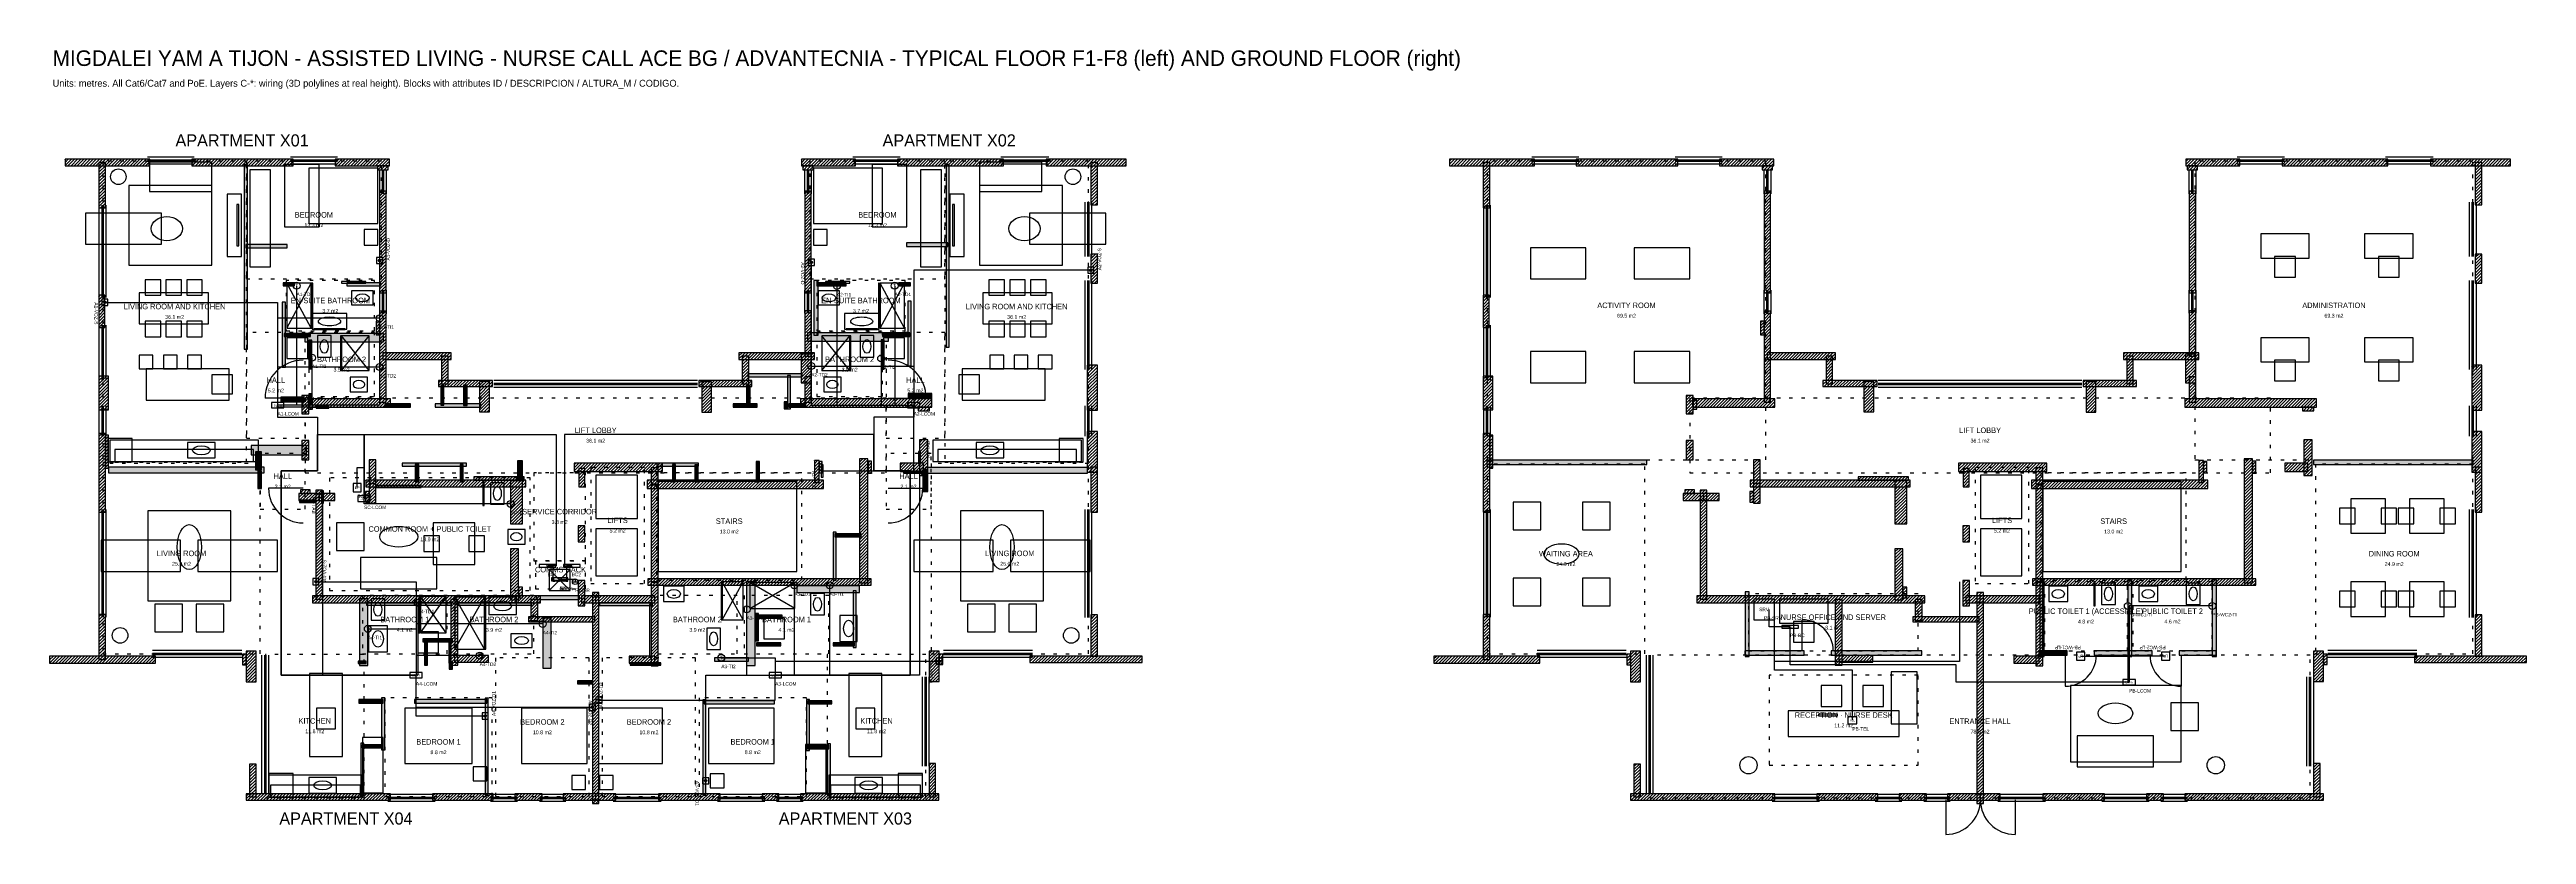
# Model space of a CAD drawing. Header units: metres. Extents: x -0.1 to 71.5, y -1 to 21.7.
import ezdxf
from ezdxf.enums import TextEntityAlignment as Align

# ---------------------------------------------------------------- set-up
doc = ezdxf.new("R2010")
doc.units = ezdxf.units.M
doc.linetypes.add('DOT2', pattern=[0.254, 0, -0.254])
for name, color, linetype in [('A-COCINA', 9, 'Continuous'), ('A-LOCALES', 7, 'Continuous'), ('A-MOBILIARIO', 9, 'Continuous'), ('A-MUROS', 8, 'Continuous'), ('A-MUROS-EXT', 250, 'Continuous'), ('A-NUCLEO', 8, 'Continuous'), ('A-PUERTAS', 7, 'Continuous'), ('A-SANITARIOS', 9, 'Continuous'), ('A-VENTANAS', 5, 'Continuous'), ('E-DESK-ENFERMERIA', 7, 'Continuous'), ('E-RED-GABINETE', 7, 'Continuous'), ('T-TEXTOS', 7, 'Continuous')]:
    doc.layers.add(name, color=color, linetype=linetype)
for name, color, linetype, true_color in [('C-CAT6-CAT7-CADENA-LCOM', 30, 'Continuous', 0xe07a12), ('C-CAT6-RADIAL-DEPTO', 3, 'Continuous', 0x1a9e4b), ('C-CAT6A-CAT7-RED-MONTANTE', 1, 'Continuous', 0xd62839), ('E-ADV-LCOM', 250, 'Continuous', 0x6b7a90), ('E-ADV-LLAMADA-VOZ', 30, 'Continuous', 0xe46f12), ('E-ADV-LUZ-PASILLO', 1, 'Continuous', 0xe53935), ('E-ADV-TABLET', 5, 'Continuous', 0x2b6cb0), ('E-ADV-TIRADOR', 1, 'Continuous', 0xd93025)]:
    doc.layers.add(name, color=color, linetype=linetype, true_color=true_color)

# ---------------------------------------------------------------- blocks, each defined once
blk = doc.blocks.new('ADV_TABLET')
blk.add_lwpolyline([(-0.18, -0.03), (0.18, -0.03), (0.18, 0.03), (-0.18, 0.03)], close=True)
blk.add_text('TAB', height=0.05).set_placement((0, 0), align=Align.MIDDLE_CENTER)
at = {"layer": 'T-TEXTOS', "flags": 1}
for tag, p in [('ALTURA_M', (0, -0.55)), ('CODIGO', (0, -0.65)), ('DESCRIPCION', (0, -0.45))]:
    blk.add_attdef(tag, p, '', height=0.06, dxfattribs=at)
at = {"layer": 'T-TEXTOS'}
blk.add_attdef('ID', (0, -0.3), '', height=0.1, dxfattribs=at)
blk = doc.blocks.new('ADV_LLAMADA_VOZ')
blk.add_lwpolyline([(-0.09, -0.09), (0.09, -0.09), (0.09, 0.09), (-0.09, 0.09)], close=True)
blk.add_circle((0, 0), 0.035)
at = {"layer": 'T-TEXTOS', "flags": 1}
for tag, p in [('ALTURA_M', (0, -0.55)), ('CODIGO', (0, -0.65)), ('DESCRIPCION', (0, -0.45))]:
    blk.add_attdef(tag, p, '', height=0.06, dxfattribs=at)
at = {"layer": 'T-TEXTOS'}
blk.add_attdef('ID', (0, -0.3), '', height=0.1, dxfattribs=at)
blk = doc.blocks.new('ADV_TIRADOR')
blk.add_circle((0, 0), 0.1)
blk.add_text('T', height=0.1).set_placement((0, 0), align=Align.MIDDLE_CENTER)
at = {"layer": 'T-TEXTOS', "flags": 1}
for tag, p in [('ALTURA_M', (0, -0.55)), ('CODIGO', (0, -0.65)), ('DESCRIPCION', (0, -0.45))]:
    blk.add_attdef(tag, p, '', height=0.06, dxfattribs=at)
at = {"layer": 'T-TEXTOS'}
blk.add_attdef('ID', (0, -0.3), '', height=0.1, dxfattribs=at)
blk = doc.blocks.new('ADV_LCOM')
blk.add_lwpolyline([(-0.18, -0.08), (0.18, -0.08), (0.18, 0.08), (-0.18, 0.08)], close=True)
blk.add_text('LCom', height=0.06).set_placement((0, 0), align=Align.MIDDLE_CENTER)
at = {"layer": 'T-TEXTOS', "flags": 1}
for tag, p in [('ALTURA_M', (0, -0.55)), ('CODIGO', (0, -0.65)), ('DESCRIPCION', (0, -0.45))]:
    blk.add_attdef(tag, p, '', height=0.06, dxfattribs=at)
at = {"layer": 'T-TEXTOS'}
blk.add_attdef('ID', (0, -0.3), '', height=0.1, dxfattribs=at)
blk = doc.blocks.new('ADV_LUZ_PASILLO')
blk.add_lwpolyline([(-0.12, -0.12), (0.12, -0.12), (0.12, 0.12), (-0.12, 0.12)], close=True)
blk.add_text('LP', height=0.08).set_placement((0, 0), align=Align.MIDDLE_CENTER)
at = {"layer": 'T-TEXTOS', "flags": 1}
for tag, p in [('ALTURA_M', (0, -0.55)), ('CODIGO', (0, -0.65)), ('DESCRIPCION', (0, -0.45))]:
    blk.add_attdef(tag, p, '', height=0.06, dxfattribs=at)
at = {"layer": 'T-TEXTOS'}
blk.add_attdef('ID', (0, -0.3), '', height=0.1, dxfattribs=at)
blk = doc.blocks.new('GABINETE_PISO')
for p, q in [((-0.3, -0.3), (0.3, 0.3)), ((-0.3, 0.3), (0.3, -0.3))]:
    blk.add_line(p, q)
blk.add_lwpolyline([(-0.3, -0.3), (0.3, -0.3), (0.3, 0.3), (-0.3, 0.3)], close=True)
at = {"layer": 'T-TEXTOS', "flags": 1}
for tag, p in [('ALTURA_M', (0, -0.55)), ('CODIGO', (0, -0.65)), ('DESCRIPCION', (0, -0.45))]:
    blk.add_attdef(tag, p, '', height=0.06, dxfattribs=at)
at = {"layer": 'T-TEXTOS'}
blk.add_attdef('ID', (0, -0.3), '', height=0.1, dxfattribs=at)
blk = doc.blocks.new('ADV_BUSCOMM')
blk.add_lwpolyline([(-0.24, -0.04), (0.24, -0.04), (0.24, 0.04), (-0.24, 0.04)], close=True)
blk.add_text('BC', height=0.05).set_placement((0, 0), align=Align.MIDDLE_CENTER)
at = {"layer": 'T-TEXTOS', "flags": 1}
for tag, p in [('ALTURA_M', (0, -0.55)), ('CODIGO', (0, -0.65)), ('DESCRIPCION', (0, -0.45))]:
    blk.add_attdef(tag, p, '', height=0.06, dxfattribs=at)
at = {"layer": 'T-TEXTOS'}
blk.add_attdef('ID', (0, -0.3), '', height=0.1, dxfattribs=at)
blk = doc.blocks.new('SWITCH_POE')
blk.add_lwpolyline([(-0.24, -0.04), (0.24, -0.04), (0.24, 0.04), (-0.24, 0.04)], close=True)
blk.add_text('SW', height=0.05).set_placement((0, 0), align=Align.MIDDLE_CENTER)
at = {"layer": 'T-TEXTOS', "flags": 1}
for tag, p in [('ALTURA_M', (0, -0.55)), ('CODIGO', (0, -0.65)), ('DESCRIPCION', (0, -0.45))]:
    blk.add_attdef(tag, p, '', height=0.06, dxfattribs=at)
at = {"layer": 'T-TEXTOS'}
blk.add_attdef('ID', (0, -0.3), '', height=0.1, dxfattribs=at)
blk = doc.blocks.new('MONTANTE')
blk.add_line((-0.08, 0), (0.08, 0))
blk.add_circle((0, 0), 0.08)
at = {"layer": 'T-TEXTOS', "flags": 1}
for tag, p in [('ALTURA_M', (0, -0.55)), ('CODIGO', (0, -0.65)), ('DESCRIPCION', (0, -0.45))]:
    blk.add_attdef(tag, p, '', height=0.06, dxfattribs=at)
at = {"layer": 'T-TEXTOS'}
blk.add_attdef('ID', (0, -0.3), '', height=0.1, dxfattribs=at)
blk = doc.blocks.new('TEL_ANDROID')
blk.add_lwpolyline([(-0.13, -0.1), (0.13, -0.1), (0.13, 0.1), (-0.13, 0.1)], close=True)
blk.add_text('TEL', height=0.06).set_placement((0, 0), align=Align.MIDDLE_CENTER)
at = {"layer": 'T-TEXTOS', "flags": 1}
for tag, p in [('ALTURA_M', (0, -0.55)), ('CODIGO', (0, -0.65)), ('DESCRIPCION', (0, -0.45))]:
    blk.add_attdef(tag, p, '', height=0.06, dxfattribs=at)
at = {"layer": 'T-TEXTOS'}
blk.add_attdef('ID', (0, -0.3), '', height=0.1, dxfattribs=at)
blk = doc.blocks.new('SERVIDOR')
blk.add_lwpolyline([(-0.3, -0.3), (0.3, -0.3), (0.3, 0.3), (-0.3, 0.3)], close=True)
blk.add_text('SRV', height=0.1).set_placement((0, 0), align=Align.MIDDLE_CENTER)
at = {"layer": 'T-TEXTOS', "flags": 1}
for tag, p in [('ALTURA_M', (0, -0.55)), ('CODIGO', (0, -0.65)), ('DESCRIPCION', (0, -0.45))]:
    blk.add_attdef(tag, p, '', height=0.06, dxfattribs=at)
at = {"layer": 'T-TEXTOS'}
blk.add_attdef('ID', (0, -0.3), '', height=0.1, dxfattribs=at)

msp = doc.modelspace()

# ---------------------------------------------------------------- hatches: boundary and pattern name
at = {"layer": 'A-MUROS'}
for points in [[(5.5375, 13.0235), (5.6265, 13.0235), (5.6265, 18.3575), (5.5375, 18.3575)], [(25.8195, 13.0745), (25.9085, 13.0745), (25.9085, 18.3575), (25.8195, 18.3575)], [(5.5815, 15.9505), (6.7755, 15.9505), (6.7755, 16.0395), (5.5815, 16.0395)], [(24.676, 15.989), (25.87, 15.989), (25.87, 16.091), (24.676, 16.091)], [(6.629, 12.497), (6.731, 12.497), (6.731, 14.377), (6.629, 14.377)], [(6.6615, 14.8455), (6.9915, 14.8455), (6.9915, 14.9345), (6.6615, 14.9345)], [(8.5025, 14.8455), (9.4805, 14.8455), (9.4805, 14.9345), (8.5025, 14.9345)], [(21.9955, 13.4235), (22.1225, 13.4235), (22.1225, 14.9985), (21.9955, 14.9985)], [(22.0785, 14.8455), (22.9295, 14.8455), (22.9295, 14.9345), (22.0785, 14.9345)], [(24.4535, 14.8455), (24.7845, 14.8455), (24.7845, 14.9345), (24.4535, 14.9345)], [(24.7135, 12.5415), (24.8025, 12.5415), (24.8025, 14.4085), (24.7135, 14.4085)], [(6.6865, 13.3855), (7.4485, 13.3855), (7.4485, 13.4745), (6.6865, 13.4745)], [(7.283, 13.233), (9.557, 13.233), (9.557, 13.475), (7.283, 13.475)], [(7.4045, 12.4525), (7.4935, 12.4525), (7.4935, 13.2775), (7.4045, 13.2775)], [(21.8125, 13.2465), (24.1485, 13.2465), (24.1485, 13.4875), (21.8125, 13.4875)], [(23.94, 12.44), (24.028, 12.44), (24.028, 13.29), (23.94, 13.29)], [(23.9775, 13.3855), (24.7645, 13.3855), (24.7645, 13.4865), (23.9775, 13.4865)], [(20.0855, 12.2165), (21.6595, 12.2165), (21.6595, 12.3055), (20.0855, 12.3055)], [(21.2345, 11.2965), (21.3235, 11.2965), (21.3235, 12.2615), (21.2345, 12.2615)], [(6.5985, 11.4935), (7.2705, 11.4935), (7.2705, 11.6325), (6.5985, 11.6325)], [(7.4045, 11.4495), (7.4935, 11.4495), (7.4935, 11.7285), (7.4045, 11.7285)], [(11.2145, 11.3985), (11.3035, 11.3985), (11.3035, 11.9695), (11.2145, 11.9695)], [(11.8745, 11.3925), (11.9755, 11.3925), (11.9755, 11.9755), (11.8745, 11.9755)], [(20.053, 11.392), (20.155, 11.392), (20.155, 11.976), (20.053, 11.976)], [(21.1335, 11.2905), (21.2345, 11.2905), (21.2345, 11.4935), (21.1335, 11.4935)], [(24.72, 11.595), (25.407, 11.595), (25.407, 11.735), (24.72, 11.735)], [(9.601, 11.341), (10.338, 11.341), (10.338, 11.443), (9.601, 11.443)], [(11.049, 11.341), (12.37, 11.341), (12.37, 11.443), (11.049, 11.443)], [(19.659, 11.341), (20.358, 11.341), (20.358, 11.443), (19.659, 11.443)], [(21.272, 11.341), (21.768, 11.341), (21.768, 11.443), (21.272, 11.443)], [(5.734, 9.97), (7.334, 9.97), (7.334, 10.236), (5.734, 10.236)], [(5.867, 9.531), (6.033, 9.531), (6.033, 10.053), (5.867, 10.053)], [(1.6195, 9.4495), (6.1155, 9.4495), (6.1155, 9.6145), (1.6195, 9.6145)], [(5.931, 8.991), (6.033, 8.991), (6.033, 9.5), (5.931, 9.5)], [(10.1025, 9.6385), (11.9575, 9.6385), (11.9575, 9.7275), (10.1025, 9.7275)], [(10.4785, 9.1825), (10.5795, 9.1825), (10.5795, 9.6895), (10.4785, 9.6895)], [(11.7725, 9.1885), (11.8615, 9.1885), (11.8615, 9.6835), (11.7725, 9.6835)], [(13.4365, 9.2655), (13.5755, 9.2655), (13.5755, 9.7975), (13.4365, 9.7975)], [(17.4565, 9.6385), (18.6625, 9.6385), (18.6625, 9.7275), (17.4565, 9.7275)], [(17.9065, 9.1885), (17.9955, 9.1885), (17.9955, 9.6835), (17.9065, 9.6835)], [(18.5545, 9.1825), (18.6555, 9.1825), (18.6555, 9.6775), (18.5545, 9.6775)], [(20.3325, 9.1885), (20.4215, 9.1885), (20.4215, 9.7725), (20.3325, 9.7725)], [(24.583, 9.432), (25.163, 9.432), (25.163, 9.492), (24.583, 9.492)], [(25.146, 8.909), (25.286, 8.909), (25.286, 9.544), (25.146, 9.544)], [(25.2155, 9.4355), (29.9025, 9.4355), (29.9025, 9.6005), (25.2155, 9.6005)], [(41.44, 9.69), (46.06, 9.69), (46.06, 9.81), (41.44, 9.81)], [(65.32, 9.69), (69.94, 9.69), (69.94, 9.81), (65.32, 9.81)], [(7.133, 8.593), (7.587, 8.593), (7.587, 8.653), (7.133, 8.653)], [(22.5545, 6.3435), (22.6435, 6.3435), (22.6435, 7.7285), (22.5545, 7.7285)], [(22.5995, 7.5945), (23.3615, 7.5945), (23.3615, 7.6835), (22.5995, 7.6835)], [(8.8655, 3.8805), (9.1065, 3.8805), (9.1065, 5.8105), (8.8655, 5.8105)], [(13.97, 5.791), (15.228, 5.791), (15.228, 5.893), (13.97, 5.893)], [(20.053, 3.88), (20.295, 3.88), (20.295, 6.306), (20.053, 6.306)], [(21.5075, 5.9935), (23.3115, 5.9935), (23.3115, 6.1845), (21.5075, 6.1845)], [(23.1275, 4.4005), (23.2165, 4.4005), (23.2165, 6.0385), (23.1275, 6.0385)], [(48.9, 4.14), (49.02, 4.14), (49.02, 6.01), (48.9, 6.01)], [(57.42, 4.14), (57.54, 4.14), (57.54, 6.36), (57.42, 6.36)], [(59.96, 4.14), (60.08, 4.14), (60.08, 6.36), (59.96, 6.36)], [(62.4, 4.14), (62.52, 4.14), (62.52, 6.36), (62.4, 6.36)], [(9.074, 5.626), (11.526, 5.626), (11.526, 5.69), (9.074, 5.69)], [(11.677, 5.626), (13.85, 5.626), (13.85, 5.69), (11.677, 5.69)], [(14.1605, 3.8035), (14.4015, 3.8035), (14.4015, 5.2515), (14.1605, 5.2515)], [(15.7985, 5.6135), (17.3355, 5.6135), (17.3355, 5.6905), (15.7985, 5.6905)], [(17.242, 4.123), (17.302, 4.123), (17.302, 5.643), (17.242, 5.643)], [(20.2955, 4.5975), (20.3965, 4.5975), (20.3965, 5.3845), (20.2955, 5.3845)], [(20.3515, 5.2455), (21.0755, 5.2455), (21.0755, 5.3345), (20.3515, 5.3345)], [(10.6995, 4.5595), (11.5505, 4.5595), (11.5505, 4.6485), (10.6995, 4.6485)], [(10.7435, 3.8925), (10.8325, 3.8925), (10.8325, 4.6035), (10.7435, 4.6035)], [(11.45, 3.945), (11.51, 3.945), (11.51, 4.589), (11.45, 4.589)], [(20.3395, 4.4445), (21.0375, 4.4445), (21.0375, 4.5335), (20.3395, 4.5335)], [(22.5485, 4.4445), (23.1715, 4.4445), (23.1715, 4.5335), (22.5485, 4.5335)], [(48.89, 4.18), (50.61, 4.18), (50.61, 4.3), (48.89, 4.3)], [(51.39, 4.18), (54.01, 4.18), (54.01, 4.3), (51.39, 4.3)], [(57.39, 4.18), (58.21, 4.18), (58.21, 4.3), (57.39, 4.3)], [(58.99, 4.18), (60.66, 4.18), (60.66, 4.3), (58.99, 4.3)], [(61.44, 4.18), (62.51, 4.18), (62.51, 4.3), (61.44, 4.3)], [(8.833, 3.937), (9.062, 3.937), (9.062, 4.001), (8.833, 4.001)], [(11.455, 3.772), (11.557, 3.772), (11.557, 3.988), (11.455, 3.988)], [(16.683, 3.895), (17.569, 3.895), (17.569, 3.955), (16.683, 3.955)], [(19.1265, 4.0015), (20.1035, 4.0015), (20.1035, 4.1025), (19.1265, 4.1025)], [(8.852, 2.794), (9.551, 2.794), (9.551, 2.896), (8.852, 2.896)], [(9.4995, 1.4485), (9.6005, 1.4485), (9.6005, 2.9465), (9.4995, 2.9465)], [(10.452, 2.794), (12.548, 2.794), (12.548, 2.896), (10.452, 2.896)], [(12.4965, 0.1335), (12.5855, 0.1335), (12.5855, 2.9405), (12.4965, 2.9405)], [(15.1705, 3.3525), (15.5895, 3.3525), (15.5895, 3.4415), (15.1705, 3.4415)], [(18.7835, 0.1335), (18.8725, 0.1335), (18.8725, 2.8895), (18.7835, 2.8895)], [(21.781, 1.429), (21.869, 1.429), (21.869, 2.902), (21.781, 2.902)], [(18.8275, 2.7695), (20.8595, 2.7695), (20.8595, 2.8585), (18.8275, 2.8585)], [(21.8245, 2.7695), (22.5105, 2.7695), (22.5105, 2.8585), (21.8245, 2.8585)], [(8.9035, 0.1335), (8.9925, 0.1335), (8.9925, 1.6325), (8.9035, 1.6325)], [(8.9475, 1.4995), (9.5445, 1.4995), (9.5445, 1.5885), (8.9475, 1.5885)], [(21.818, 1.473), (22.428, 1.473), (22.428, 1.575), (21.818, 1.575)], [(22.377, 0.14), (22.479, 0.14), (22.479, 1.613), (22.377, 1.613)]]:
    msp.add_hatch(color=8, dxfattribs=at).paths.add_polyline_path(points)
at = {"layer": 'A-MUROS-EXT'}
h = msp.add_hatch(dxfattribs=at)
h.set_pattern_fill('ANSI31', scale=0.02)
h.paths.add_polyline_path([(0.3615, 18.3135), (2.8135, 18.3135), (2.8135, 18.5045), (0.3615, 18.5045)])
h = msp.add_hatch(dxfattribs=at)
h.set_pattern_fill('ANSI31', scale=0.02)
h.paths.add_polyline_path([(1.334, 17.101), (1.524, 17.101), (1.524, 18.408), (1.334, 18.408)])
h = msp.add_hatch(dxfattribs=at)
h.set_pattern_fill('ANSI31', scale=0.02)
h.paths.add_polyline_path([(4.0195, 18.3135), (6.9535, 18.3135), (6.9535, 18.5045), (4.0195, 18.5045)])
h = msp.add_hatch(dxfattribs=at)
h.set_pattern_fill('ANSI31', scale=0.02)
h.paths.add_polyline_path([(8.1595, 18.3135), (9.7345, 18.3135), (9.7345, 18.5045), (8.1595, 18.5045)])
h = msp.add_hatch(dxfattribs=at)
h.set_pattern_fill('ANSI31', scale=0.02)
h.paths.add_polyline_path([(9.392, 18.199), (9.696, 18.199), (9.696, 18.313), (9.392, 18.313)])
h = msp.add_hatch(dxfattribs=at)
h.set_pattern_fill('ANSI31', scale=0.02)
h.paths.add_polyline_path([(21.6345, 18.3135), (23.1965, 18.3135), (23.1965, 18.5045), (21.6345, 18.5045)])
h = msp.add_hatch(dxfattribs=at)
h.set_pattern_fill('ANSI31', scale=0.02)
h.paths.add_polyline_path([(21.673, 18.199), (21.977, 18.199), (21.977, 18.313), (21.673, 18.313)])
h = msp.add_hatch(dxfattribs=at)
h.set_pattern_fill('ANSI31', scale=0.02)
h.paths.add_polyline_path([(24.4155, 18.3135), (27.4765, 18.3135), (27.4765, 18.5045), (24.4155, 18.5045)])
h = msp.add_hatch(dxfattribs=at)
h.set_pattern_fill('ANSI31', scale=0.02)
h.paths.add_polyline_path([(28.7085, 18.3135), (31.0205, 18.3135), (31.0205, 18.5045), (28.7085, 18.5045)])
h = msp.add_hatch(dxfattribs=at)
h.set_pattern_fill('ANSI31', scale=0.02)
h.paths.add_polyline_path([(29.9975, 17.1895), (30.1885, 17.1895), (30.1885, 18.4085), (29.9975, 18.4085)])
h = msp.add_hatch(dxfattribs=at)
h.set_pattern_fill('ANSI31', scale=0.02)
h.paths.add_polyline_path([(40.3615, 18.3135), (42.8135, 18.3135), (42.8135, 18.5045), (40.3615, 18.5045)])
h = msp.add_hatch(dxfattribs=at)
h.set_pattern_fill('ANSI31', scale=0.02)
h.paths.add_polyline_path([(41.334, 17.101), (41.524, 17.101), (41.524, 18.408), (41.334, 18.408)])
h = msp.add_hatch(dxfattribs=at)
h.set_pattern_fill('ANSI31', scale=0.02)
h.paths.add_polyline_path([(44.0195, 18.3135), (46.9535, 18.3135), (46.9535, 18.5045), (44.0195, 18.5045)])
h = msp.add_hatch(dxfattribs=at)
h.set_pattern_fill('ANSI31', scale=0.02)
h.paths.add_polyline_path([(48.1595, 18.3135), (49.7345, 18.3135), (49.7345, 18.5045), (48.1595, 18.5045)])
h = msp.add_hatch(dxfattribs=at)
h.set_pattern_fill('ANSI31', scale=0.02)
h.paths.add_polyline_path([(49.392, 18.199), (49.696, 18.199), (49.696, 18.313), (49.392, 18.313)])
h = msp.add_hatch(dxfattribs=at)
h.set_pattern_fill('ANSI31', scale=0.02)
h.paths.add_polyline_path([(61.6345, 18.3135), (63.1965, 18.3135), (63.1965, 18.5045), (61.6345, 18.5045)])
h = msp.add_hatch(dxfattribs=at)
h.set_pattern_fill('ANSI31', scale=0.02)
h.paths.add_polyline_path([(61.673, 18.199), (61.977, 18.199), (61.977, 18.313), (61.673, 18.313)])
h = msp.add_hatch(dxfattribs=at)
h.set_pattern_fill('ANSI31', scale=0.02)
h.paths.add_polyline_path([(64.4155, 18.3135), (67.4765, 18.3135), (67.4765, 18.5045), (64.4155, 18.5045)])
h = msp.add_hatch(dxfattribs=at)
h.set_pattern_fill('ANSI31', scale=0.02)
h.paths.add_polyline_path([(68.7085, 18.3135), (71.0205, 18.3135), (71.0205, 18.5045), (68.7085, 18.5045)])
h = msp.add_hatch(dxfattribs=at)
h.set_pattern_fill('ANSI31', scale=0.02)
h.paths.add_polyline_path([(69.9975, 17.1895), (70.1885, 17.1895), (70.1885, 18.4085), (69.9975, 18.4085)])
h = msp.add_hatch(dxfattribs=at)
h.set_pattern_fill('ANSI31', scale=0.02)
h.paths.add_polyline_path([(9.449, 14.65), (9.639, 14.65), (9.639, 17.583), (9.449, 17.583)])
h = msp.add_hatch(dxfattribs=at)
h.set_pattern_fill('ANSI31', scale=0.02)
h.paths.add_polyline_path([(21.73, 14.65), (21.92, 14.65), (21.92, 17.583), (21.73, 17.583)])
h = msp.add_hatch(dxfattribs=at)
h.set_pattern_fill('ANSI31', scale=0.02)
h.paths.add_polyline_path([(49.449, 14.65), (49.639, 14.65), (49.639, 17.583), (49.449, 17.583)])
h = msp.add_hatch(dxfattribs=at)
h.set_pattern_fill('ANSI31', scale=0.02)
h.paths.add_polyline_path([(61.73, 14.65), (61.92, 14.65), (61.92, 17.583), (61.73, 17.583)])
h = msp.add_hatch(dxfattribs=at)
h.set_pattern_fill('ANSI31', scale=0.02)
h.paths.add_polyline_path([(29.9975, 14.9285), (30.1885, 14.9285), (30.1885, 15.7675), (29.9975, 15.7675)])
h = msp.add_hatch(dxfattribs=at)
h.set_pattern_fill('ANSI31', scale=0.02)
h.paths.add_polyline_path([(69.9975, 14.9285), (70.1885, 14.9285), (70.1885, 15.7675), (69.9975, 15.7675)])
h = msp.add_hatch(dxfattribs=at)
h.set_pattern_fill('ANSI31', scale=0.02)
h.paths.add_polyline_path([(1.3335, 13.6405), (1.5105, 13.6405), (1.5105, 14.5795), (1.3335, 14.5795)])
h = msp.add_hatch(dxfattribs=at)
h.set_pattern_fill('ANSI31', scale=0.02)
h.paths.add_polyline_path([(41.3335, 13.6405), (41.5105, 13.6405), (41.5105, 14.5795), (41.3335, 14.5795)])
h = msp.add_hatch(dxfattribs=at)
h.set_pattern_fill('ANSI31', scale=0.02)
h.paths.add_polyline_path([(9.347, 13.436), (9.449, 13.436), (9.449, 13.831), (9.347, 13.831)])
h = msp.add_hatch(dxfattribs=at)
h.set_pattern_fill('ANSI31', scale=0.02)
h.paths.add_polyline_path([(9.449, 11.487), (9.639, 11.487), (9.639, 14.116), (9.449, 14.116)])
h = msp.add_hatch(dxfattribs=at)
h.set_pattern_fill('ANSI31', scale=0.02)
h.paths.add_polyline_path([(21.73, 12.821), (21.92, 12.821), (21.92, 14.129), (21.73, 14.129)])
h = msp.add_hatch(dxfattribs=at)
h.set_pattern_fill('ANSI31', scale=0.02)
h.paths.add_polyline_path([(49.347, 13.436), (49.449, 13.436), (49.449, 13.831), (49.347, 13.831)])
h = msp.add_hatch(dxfattribs=at)
h.set_pattern_fill('ANSI31', scale=0.02)
h.paths.add_polyline_path([(49.449, 11.487), (49.639, 11.487), (49.639, 14.116), (49.449, 14.116)])
h = msp.add_hatch(dxfattribs=at)
h.set_pattern_fill('ANSI31', scale=0.02)
h.paths.add_polyline_path([(61.73, 12.821), (61.92, 12.821), (61.92, 14.129), (61.73, 14.129)])
h = msp.add_hatch(dxfattribs=at)
h.set_pattern_fill('ANSI31', scale=0.02)
h.paths.add_polyline_path([(9.5435, 12.7245), (11.5125, 12.7245), (11.5125, 12.9155), (9.5435, 12.9155)])
h = msp.add_hatch(dxfattribs=at)
h.set_pattern_fill('ANSI31', scale=0.02)
h.paths.add_polyline_path([(19.8305, 12.7245), (22.0155, 12.7245), (22.0155, 12.9155), (19.8305, 12.9155)])
h = msp.add_hatch(dxfattribs=at)
h.set_pattern_fill('ANSI31', scale=0.02)
h.paths.add_polyline_path([(49.5435, 12.7245), (51.5125, 12.7245), (51.5125, 12.9155), (49.5435, 12.9155)])
h = msp.add_hatch(dxfattribs=at)
h.set_pattern_fill('ANSI31', scale=0.02)
h.paths.add_polyline_path([(59.8305, 12.7245), (62.0155, 12.7245), (62.0155, 12.9155), (59.8305, 12.9155)])
h = msp.add_hatch(dxfattribs=at)
h.set_pattern_fill('ANSI31', scale=0.02)
h.paths.add_polyline_path([(1.3345, 11.2655), (1.6135, 11.2655), (1.6135, 12.2425), (1.3345, 12.2425)])
h = msp.add_hatch(dxfattribs=at)
h.set_pattern_fill('ANSI31', scale=0.02)
h.paths.add_polyline_path([(11.24, 12.021), (11.43, 12.021), (11.43, 12.82), (11.24, 12.82)])
h = msp.add_hatch(dxfattribs=at)
h.set_pattern_fill('ANSI31', scale=0.02)
h.paths.add_polyline_path([(19.9255, 12.0205), (20.1165, 12.0205), (20.1165, 12.8205), (19.9255, 12.8205)])
h = msp.add_hatch(dxfattribs=at)
h.set_pattern_fill('ANSI31', scale=0.02)
h.paths.add_polyline_path([(21.628, 12.046), (21.92, 12.046), (21.92, 12.871), (21.628, 12.871)])
h = msp.add_hatch(dxfattribs=at)
h.set_pattern_fill('ANSI31', scale=0.02)
h.paths.add_polyline_path([(21.73, 11.487), (21.92, 11.487), (21.92, 12.224), (21.73, 12.224)])
h = msp.add_hatch(dxfattribs=at)
h.set_pattern_fill('ANSI31', scale=0.02)
h.paths.add_polyline_path([(29.896, 11.259), (30.188, 11.259), (30.188, 12.554), (29.896, 12.554)])
h = msp.add_hatch(dxfattribs=at)
h.set_pattern_fill('ANSI31', scale=0.02)
h.paths.add_polyline_path([(41.3345, 11.2655), (41.6135, 11.2655), (41.6135, 12.2425), (41.3345, 12.2425)])
h = msp.add_hatch(dxfattribs=at)
h.set_pattern_fill('ANSI31', scale=0.02)
h.paths.add_polyline_path([(51.24, 12.021), (51.43, 12.021), (51.43, 12.82), (51.24, 12.82)])
h = msp.add_hatch(dxfattribs=at)
h.set_pattern_fill('ANSI31', scale=0.02)
h.paths.add_polyline_path([(59.9265, 12.0205), (60.1175, 12.0205), (60.1175, 12.8205), (59.9265, 12.8205)])
h = msp.add_hatch(dxfattribs=at)
h.set_pattern_fill('ANSI31', scale=0.02)
h.paths.add_polyline_path([(61.628, 12.046), (61.92, 12.046), (61.92, 12.871), (61.628, 12.871)])
h = msp.add_hatch(dxfattribs=at)
h.set_pattern_fill('ANSI31', scale=0.02)
h.paths.add_polyline_path([(61.73, 11.487), (61.92, 11.487), (61.92, 12.224), (61.73, 12.224)])
h = msp.add_hatch(dxfattribs=at)
h.set_pattern_fill('ANSI31', scale=0.02)
h.paths.add_polyline_path([(69.896, 11.259), (70.188, 11.259), (70.188, 12.554), (69.896, 12.554)])
h = msp.add_hatch(dxfattribs=at)
h.set_pattern_fill('ANSI31', scale=0.02)
h.paths.add_polyline_path([(7.2015, 11.1505), (7.4045, 11.1505), (7.4045, 11.6835), (7.2015, 11.6835)])
h = msp.add_hatch(dxfattribs=at)
h.set_pattern_fill('ANSI31', scale=0.02)
h.paths.add_polyline_path([(7.3855, 11.3415), (9.7595, 11.3415), (9.7595, 11.5825), (7.3855, 11.5825)])
h = msp.add_hatch(dxfattribs=at)
h.set_pattern_fill('ANSI31', scale=0.02)
h.paths.add_polyline_path([(7.404, 11.29), (7.506, 11.29), (7.506, 11.545), (7.404, 11.545)])
h = msp.add_hatch(dxfattribs=at)
h.set_pattern_fill('ANSI31', scale=0.02)
h.paths.add_polyline_path([(11.151, 11.938), (12.713, 11.938), (12.713, 12.116), (11.151, 12.116)])
h = msp.add_hatch(dxfattribs=at)
h.set_pattern_fill('ANSI31', scale=0.02)
h.paths.add_polyline_path([(12.332, 11.208), (12.624, 11.208), (12.624, 12.084), (12.332, 12.084)])
h = msp.add_hatch(dxfattribs=at)
h.set_pattern_fill('ANSI31', scale=0.02)
h.paths.add_polyline_path([(18.669, 11.938), (20.206, 11.938), (20.206, 12.116), (18.669, 12.116)])
h = msp.add_hatch(dxfattribs=at)
h.set_pattern_fill('ANSI31', scale=0.02)
h.paths.add_polyline_path([(18.7585, 11.2015), (19.0375, 11.2015), (19.0375, 12.0775), (18.7585, 12.0775)])
h = msp.add_hatch(dxfattribs=at)
h.set_pattern_fill('ANSI31', scale=0.02)
h.paths.add_polyline_path([(21.6095, 11.3415), (25.4065, 11.3415), (25.4065, 11.5825), (21.6095, 11.5825)])
h = msp.add_hatch(dxfattribs=at)
h.set_pattern_fill('ANSI31', scale=0.02)
h.paths.add_polyline_path([(47.2015, 11.1505), (47.4045, 11.1505), (47.4045, 11.6835), (47.2015, 11.6835)])
h = msp.add_hatch(dxfattribs=at)
h.set_pattern_fill('ANSI31', scale=0.02)
h.paths.add_polyline_path([(47.3855, 11.3415), (49.7595, 11.3415), (49.7595, 11.5825), (47.3855, 11.5825)])
h = msp.add_hatch(dxfattribs=at)
h.set_pattern_fill('ANSI31', scale=0.02)
h.paths.add_polyline_path([(47.404, 11.29), (47.506, 11.29), (47.506, 11.545), (47.404, 11.545)])
h = msp.add_hatch(dxfattribs=at)
h.set_pattern_fill('ANSI31', scale=0.02)
h.paths.add_polyline_path([(51.151, 11.938), (52.713, 11.938), (52.713, 12.116), (51.151, 12.116)])
h = msp.add_hatch(dxfattribs=at)
h.set_pattern_fill('ANSI31', scale=0.02)
h.paths.add_polyline_path([(52.332, 11.208), (52.624, 11.208), (52.624, 12.084), (52.332, 12.084)])
h = msp.add_hatch(dxfattribs=at)
h.set_pattern_fill('ANSI31', scale=0.02)
h.paths.add_polyline_path([(58.669, 11.938), (60.206, 11.938), (60.206, 12.116), (58.669, 12.116)])
h = msp.add_hatch(dxfattribs=at)
h.set_pattern_fill('ANSI31', scale=0.02)
h.paths.add_polyline_path([(58.7585, 11.2015), (59.0375, 11.2015), (59.0375, 12.0775), (58.7585, 12.0775)])
h = msp.add_hatch(dxfattribs=at)
h.set_pattern_fill('ANSI31', scale=0.02)
h.paths.add_polyline_path([(61.6095, 11.3415), (65.4065, 11.3415), (65.4065, 11.5825), (61.6095, 11.5825)])
h = msp.add_hatch(dxfattribs=at)
h.set_pattern_fill('ANSI31', scale=0.02)
h.paths.add_polyline_path([(25.0065, 11.2395), (25.3365, 11.2395), (25.3365, 11.3405), (25.0065, 11.3405)])
h = msp.add_hatch(dxfattribs=at)
h.set_pattern_fill('ANSI31', scale=0.02)
h.paths.add_polyline_path([(65.0065, 11.2395), (65.3365, 11.2395), (65.3365, 11.3405), (65.0065, 11.3405)])
h = msp.add_hatch(dxfattribs=at)
h.set_pattern_fill('ANSI31', scale=0.02)
h.paths.add_polyline_path([(1.334, 8.312), (1.524, 8.312), (1.524, 10.585), (1.334, 10.585)])
h = msp.add_hatch(dxfattribs=at)
h.set_pattern_fill('ANSI31', scale=0.02)
h.paths.add_polyline_path([(1.5245, 9.5825), (1.6135, 9.5825), (1.6135, 10.5345), (1.5245, 10.5345)])
h = msp.add_hatch(dxfattribs=at)
h.set_pattern_fill('ANSI31', scale=0.02)
h.paths.add_polyline_path([(7.2015, 9.8175), (7.4045, 9.8175), (7.4045, 10.3755), (7.2015, 10.3755)])
h = msp.add_hatch(dxfattribs=at)
h.set_pattern_fill('ANSI31', scale=0.02)
h.paths.add_polyline_path([(25.044, 9.366), (25.286, 9.366), (25.286, 10.395), (25.044, 10.395)])
h = msp.add_hatch(dxfattribs=at)
h.set_pattern_fill('ANSI31', scale=0.02)
h.paths.add_polyline_path([(29.896, 9.468), (30.188, 9.468), (30.188, 10.636), (29.896, 10.636)])
h = msp.add_hatch(dxfattribs=at)
h.set_pattern_fill('ANSI31', scale=0.02)
h.paths.add_polyline_path([(41.334, 8.312), (41.524, 8.312), (41.524, 10.585), (41.334, 10.585)])
h = msp.add_hatch(dxfattribs=at)
h.set_pattern_fill('ANSI31', scale=0.02)
h.paths.add_polyline_path([(41.5245, 9.5825), (41.6135, 9.5825), (41.6135, 10.5345), (41.5245, 10.5345)])
h = msp.add_hatch(dxfattribs=at)
h.set_pattern_fill('ANSI31', scale=0.02)
h.paths.add_polyline_path([(47.2015, 9.8175), (47.4045, 9.8175), (47.4045, 10.3755), (47.2015, 10.3755)])
h = msp.add_hatch(dxfattribs=at)
h.set_pattern_fill('ANSI31', scale=0.02)
h.paths.add_polyline_path([(65.044, 9.366), (65.286, 9.366), (65.286, 10.395), (65.044, 10.395)])
h = msp.add_hatch(dxfattribs=at)
h.set_pattern_fill('ANSI31', scale=0.02)
h.paths.add_polyline_path([(69.896, 9.468), (70.188, 9.468), (70.188, 10.636), (69.896, 10.636)])
h = msp.add_hatch(dxfattribs=at)
h.set_pattern_fill('ANSI31', scale=0.02)
h.paths.add_polyline_path([(9.1435, 9.1375), (9.3345, 9.1375), (9.3345, 9.8235), (9.1435, 9.8235)])
h = msp.add_hatch(dxfattribs=at)
h.set_pattern_fill('ANSI31', scale=0.02)
h.paths.add_polyline_path([(12.166, 9.233), (13.627, 9.233), (13.627, 9.335), (12.166, 9.335)])
h = msp.add_hatch(dxfattribs=at)
h.set_pattern_fill('ANSI31', scale=0.02)
h.paths.add_polyline_path([(15.0685, 9.4865), (17.6215, 9.4865), (17.6215, 9.7275), (15.0685, 9.7275)])
h = msp.add_hatch(dxfattribs=at)
h.set_pattern_fill('ANSI31', scale=0.02)
h.paths.add_polyline_path([(15.202, 9.042), (15.38, 9.042), (15.38, 9.576), (15.202, 9.576)])
h = msp.add_hatch(dxfattribs=at)
h.set_pattern_fill('ANSI31', scale=0.02)
h.paths.add_polyline_path([(17.297, 9.131), (17.501, 9.131), (17.501, 9.589), (17.297, 9.589)])
h = msp.add_hatch(dxfattribs=at)
h.set_pattern_fill('ANSI31', scale=0.02)
h.paths.add_polyline_path([(22.009, 9.163), (22.149, 9.163), (22.149, 9.798), (22.009, 9.798)])
h = msp.add_hatch(dxfattribs=at)
h.set_pattern_fill('ANSI31', scale=0.02)
h.paths.add_polyline_path([(22.1495, 9.4425), (22.2385, 9.4425), (22.2385, 9.7725), (22.1495, 9.7725)])
h = msp.add_hatch(dxfattribs=at)
h.set_pattern_fill('ANSI31', scale=0.02)
h.paths.add_polyline_path([(23.317, 6.267), (23.559, 6.267), (23.559, 9.849), (23.317, 9.849)])
h = msp.add_hatch(dxfattribs=at)
h.set_pattern_fill('ANSI31', scale=0.02)
h.paths.add_polyline_path([(23.5595, 9.4365), (23.6605, 9.4365), (23.6605, 9.7785), (23.5595, 9.7785)])
h = msp.add_hatch(dxfattribs=at)
h.set_pattern_fill('ANSI31', scale=0.02)
h.paths.add_polyline_path([(24.4925, 9.4865), (25.1645, 9.4865), (25.1645, 9.7275), (24.4925, 9.7275)])
h = msp.add_hatch(dxfattribs=at)
h.set_pattern_fill('ANSI31', scale=0.02)
h.paths.add_polyline_path([(29.9975, 8.3115), (30.1885, 8.3115), (30.1885, 9.6075), (29.9975, 9.6075)])
h = msp.add_hatch(dxfattribs=at)
h.set_pattern_fill('ANSI31', scale=0.02)
h.paths.add_polyline_path([(49.1435, 9.1375), (49.3345, 9.1375), (49.3345, 9.8235), (49.1435, 9.8235)])
h = msp.add_hatch(dxfattribs=at)
h.set_pattern_fill('ANSI31', scale=0.02)
h.paths.add_polyline_path([(52.166, 9.233), (53.627, 9.233), (53.627, 9.335), (52.166, 9.335)])
h = msp.add_hatch(dxfattribs=at)
h.set_pattern_fill('ANSI31', scale=0.02)
h.paths.add_polyline_path([(55.0685, 9.4865), (57.6215, 9.4865), (57.6215, 9.7275), (55.0685, 9.7275)])
h = msp.add_hatch(dxfattribs=at)
h.set_pattern_fill('ANSI31', scale=0.02)
h.paths.add_polyline_path([(55.202, 9.042), (55.38, 9.042), (55.38, 9.576), (55.202, 9.576)])
h = msp.add_hatch(dxfattribs=at)
h.set_pattern_fill('ANSI31', scale=0.02)
h.paths.add_polyline_path([(57.297, 9.131), (57.501, 9.131), (57.501, 9.589), (57.297, 9.589)])
h = msp.add_hatch(dxfattribs=at)
h.set_pattern_fill('ANSI31', scale=0.02)
h.paths.add_polyline_path([(62.009, 9.163), (62.149, 9.163), (62.149, 9.798), (62.009, 9.798)])
h = msp.add_hatch(dxfattribs=at)
h.set_pattern_fill('ANSI31', scale=0.02)
h.paths.add_polyline_path([(62.1495, 9.4425), (62.2385, 9.4425), (62.2385, 9.7725), (62.1495, 9.7725)])
h = msp.add_hatch(dxfattribs=at)
h.set_pattern_fill('ANSI31', scale=0.02)
h.paths.add_polyline_path([(63.317, 6.267), (63.559, 6.267), (63.559, 9.849), (63.317, 9.849)])
h = msp.add_hatch(dxfattribs=at)
h.set_pattern_fill('ANSI31', scale=0.02)
h.paths.add_polyline_path([(63.5585, 9.4365), (63.6595, 9.4365), (63.6595, 9.7785), (63.5585, 9.7785)])
h = msp.add_hatch(dxfattribs=at)
h.set_pattern_fill('ANSI31', scale=0.02)
h.paths.add_polyline_path([(64.4925, 9.4865), (65.1645, 9.4865), (65.1645, 9.7275), (64.4925, 9.7275)])
h = msp.add_hatch(dxfattribs=at)
h.set_pattern_fill('ANSI31', scale=0.02)
h.paths.add_polyline_path([(69.9975, 8.3115), (70.1885, 8.3115), (70.1885, 9.6075), (69.9975, 9.6075)])
h = msp.add_hatch(dxfattribs=at)
h.set_pattern_fill('ANSI31', scale=0.02)
h.paths.add_polyline_path([(7.1125, 8.6485), (7.7085, 8.6485), (7.7085, 8.8515), (7.1125, 8.8515)])
h = msp.add_hatch(dxfattribs=at)
h.set_pattern_fill('ANSI31', scale=0.02)
h.paths.add_polyline_path([(7.163, 8.852), (7.442, 8.852), (7.442, 8.954), (7.163, 8.954)])
h = msp.add_hatch(dxfattribs=at)
h.set_pattern_fill('ANSI31', scale=0.02)
h.paths.add_polyline_path([(7.6075, 5.7975), (7.7985, 5.7975), (7.7985, 8.9475), (7.6075, 8.9475)])
h = msp.add_hatch(dxfattribs=at)
h.set_pattern_fill('ANSI31', scale=0.02)
h.paths.add_polyline_path([(7.6965, 8.6485), (8.1535, 8.6485), (8.1535, 8.8515), (7.6965, 8.8515)])
h = msp.add_hatch(dxfattribs=at)
h.set_pattern_fill('ANSI31', scale=0.02)
h.paths.add_polyline_path([(9.042, 8.598), (9.144, 8.598), (9.144, 8.903), (9.042, 8.903)])
h = msp.add_hatch(dxfattribs=at)
h.set_pattern_fill('ANSI31', scale=0.02)
h.paths.add_polyline_path([(9.0485, 9.0415), (13.6715, 9.0415), (13.6715, 9.2325), (9.0485, 9.2325)])
h = msp.add_hatch(dxfattribs=at)
h.set_pattern_fill('ANSI31', scale=0.02)
h.paths.add_polyline_path([(9.1435, 8.5655), (9.3345, 8.5655), (9.3345, 9.1375), (9.1435, 9.1375)])
h = msp.add_hatch(dxfattribs=at)
h.set_pattern_fill('ANSI31', scale=0.02)
h.paths.add_polyline_path([(13.2335, 7.9695), (13.5765, 7.9695), (13.5765, 9.2135), (13.2335, 9.2135)])
h = msp.add_hatch(dxfattribs=at)
h.set_pattern_fill('ANSI31', scale=0.02)
h.paths.add_polyline_path([(17.1765, 8.9925), (22.2695, 8.9925), (22.2695, 9.2335), (17.1765, 9.2335)])
h = msp.add_hatch(dxfattribs=at)
h.set_pattern_fill('ANSI31', scale=0.02)
h.paths.add_polyline_path([(17.297, 6.286), (17.501, 6.286), (17.501, 9.094), (17.297, 9.094)])
h = msp.add_hatch(dxfattribs=at)
h.set_pattern_fill('ANSI31', scale=0.02)
h.paths.add_polyline_path([(47.1125, 8.6485), (47.7085, 8.6485), (47.7085, 8.8515), (47.1125, 8.8515)])
h = msp.add_hatch(dxfattribs=at)
h.set_pattern_fill('ANSI31', scale=0.02)
h.paths.add_polyline_path([(47.163, 8.852), (47.442, 8.852), (47.442, 8.954), (47.163, 8.954)])
h = msp.add_hatch(dxfattribs=at)
h.set_pattern_fill('ANSI31', scale=0.02)
h.paths.add_polyline_path([(47.6075, 5.7975), (47.7985, 5.7975), (47.7985, 8.9475), (47.6075, 8.9475)])
h = msp.add_hatch(dxfattribs=at)
h.set_pattern_fill('ANSI31', scale=0.02)
h.paths.add_polyline_path([(47.6965, 8.6485), (48.1535, 8.6485), (48.1535, 8.8515), (47.6965, 8.8515)])
h = msp.add_hatch(dxfattribs=at)
h.set_pattern_fill('ANSI31', scale=0.02)
h.paths.add_polyline_path([(49.042, 8.598), (49.144, 8.598), (49.144, 8.903), (49.042, 8.903)])
h = msp.add_hatch(dxfattribs=at)
h.set_pattern_fill('ANSI31', scale=0.02)
h.paths.add_polyline_path([(49.0485, 9.0415), (53.6715, 9.0415), (53.6715, 9.2325), (49.0485, 9.2325)])
h = msp.add_hatch(dxfattribs=at)
h.set_pattern_fill('ANSI31', scale=0.02)
h.paths.add_polyline_path([(49.1435, 8.5655), (49.3345, 8.5655), (49.3345, 9.1375), (49.1435, 9.1375)])
h = msp.add_hatch(dxfattribs=at)
h.set_pattern_fill('ANSI31', scale=0.02)
h.paths.add_polyline_path([(53.2325, 7.9695), (53.5755, 7.9695), (53.5755, 9.2135), (53.2325, 9.2135)])
h = msp.add_hatch(dxfattribs=at)
h.set_pattern_fill('ANSI31', scale=0.02)
h.paths.add_polyline_path([(57.1765, 8.9925), (62.2695, 8.9925), (62.2695, 9.2335), (57.1765, 9.2335)])
h = msp.add_hatch(dxfattribs=at)
h.set_pattern_fill('ANSI31', scale=0.02)
h.paths.add_polyline_path([(57.297, 6.286), (57.501, 6.286), (57.501, 9.094), (57.297, 9.094)])
h = msp.add_hatch(dxfattribs=at)
h.set_pattern_fill('ANSI31', scale=0.02)
h.paths.add_polyline_path([(15.1895, 7.4485), (15.3805, 7.4485), (15.3805, 7.9185), (15.1895, 7.9185)])
h = msp.add_hatch(dxfattribs=at)
h.set_pattern_fill('ANSI31', scale=0.02)
h.paths.add_polyline_path([(55.1895, 7.4485), (55.3805, 7.4485), (55.3805, 7.9185), (55.1895, 7.9185)])
h = msp.add_hatch(dxfattribs=at)
h.set_pattern_fill('ANSI31', scale=0.02)
h.paths.add_polyline_path([(13.2335, 5.7785), (13.4625, 5.7785), (13.4625, 7.2515), (13.2335, 7.2515)])
h = msp.add_hatch(dxfattribs=at)
h.set_pattern_fill('ANSI31', scale=0.02)
h.paths.add_polyline_path([(53.2325, 5.7785), (53.4615, 5.7785), (53.4615, 7.2515), (53.2325, 7.2515)])
h = msp.add_hatch(dxfattribs=at)
h.set_pattern_fill('ANSI31', scale=0.02)
h.paths.add_polyline_path([(7.5055, 5.6905), (14.0965, 5.6905), (14.0965, 5.8935), (7.5055, 5.8935)])
h = msp.add_hatch(dxfattribs=at)
h.set_pattern_fill('ANSI31', scale=0.02)
h.paths.add_polyline_path([(11.5055, 3.8865), (11.7085, 3.8865), (11.7085, 5.7915), (11.5055, 5.7915)])
h = msp.add_hatch(dxfattribs=at)
h.set_pattern_fill('ANSI31', scale=0.02)
h.paths.add_polyline_path([(13.462, 5.836), (13.576, 5.836), (13.576, 6.14), (13.462, 6.14)])
h = msp.add_hatch(dxfattribs=at)
h.set_pattern_fill('ANSI31', scale=0.02)
h.paths.add_polyline_path([(13.8175, 5.1815), (14.0205, 5.1815), (14.0205, 5.7915), (13.8175, 5.7915)])
h = msp.add_hatch(dxfattribs=at)
h.set_pattern_fill('ANSI31', scale=0.02)
h.paths.add_polyline_path([(15.1895, 5.6065), (15.3805, 5.6065), (15.3805, 6.3315), (15.1895, 6.3315)])
h = msp.add_hatch(dxfattribs=at)
h.set_pattern_fill('ANSI31', scale=0.02)
h.paths.add_polyline_path([(15.2785, 5.6905), (15.6975, 5.6905), (15.6975, 5.8935), (15.2785, 5.8935)])
h = msp.add_hatch(dxfattribs=at)
h.set_pattern_fill('ANSI31', scale=0.02)
h.paths.add_polyline_path([(15.596, -0.108), (15.786, -0.108), (15.786, 5.988), (15.596, 5.988)])
h = msp.add_hatch(dxfattribs=at)
h.set_pattern_fill('ANSI31', scale=0.02)
h.paths.add_polyline_path([(15.6845, 5.6905), (17.3985, 5.6905), (17.3985, 5.8935), (15.6845, 5.8935)])
h = msp.add_hatch(dxfattribs=at)
h.set_pattern_fill('ANSI31', scale=0.02)
h.paths.add_polyline_path([(17.202, 6.198), (23.654, 6.198), (23.654, 6.388), (17.202, 6.388)])
h = msp.add_hatch(dxfattribs=at)
h.set_pattern_fill('ANSI31', scale=0.02)
h.paths.add_polyline_path([(17.297, 3.873), (17.501, 3.873), (17.501, 6.3), (17.297, 6.3)])
h = msp.add_hatch(dxfattribs=at)
h.set_pattern_fill('ANSI31', scale=0.02)
h.paths.add_polyline_path([(47.5055, 5.6905), (54.0965, 5.6905), (54.0965, 5.8935), (47.5055, 5.8935)])
h = msp.add_hatch(dxfattribs=at)
h.set_pattern_fill('ANSI31', scale=0.02)
h.paths.add_polyline_path([(51.5065, 3.8865), (51.7095, 3.8865), (51.7095, 5.7915), (51.5065, 5.7915)])
h = msp.add_hatch(dxfattribs=at)
h.set_pattern_fill('ANSI31', scale=0.02)
h.paths.add_polyline_path([(53.462, 5.836), (53.576, 5.836), (53.576, 6.14), (53.462, 6.14)])
h = msp.add_hatch(dxfattribs=at)
h.set_pattern_fill('ANSI31', scale=0.02)
h.paths.add_polyline_path([(53.8175, 5.1815), (54.0205, 5.1815), (54.0205, 5.7915), (53.8175, 5.7915)])
h = msp.add_hatch(dxfattribs=at)
h.set_pattern_fill('ANSI31', scale=0.02)
h.paths.add_polyline_path([(55.1895, 5.6065), (55.3805, 5.6065), (55.3805, 6.3315), (55.1895, 6.3315)])
h = msp.add_hatch(dxfattribs=at)
h.set_pattern_fill('ANSI31', scale=0.02)
h.paths.add_polyline_path([(55.2785, 5.6905), (55.6975, 5.6905), (55.6975, 5.8935), (55.2785, 5.8935)])
h = msp.add_hatch(dxfattribs=at)
h.set_pattern_fill('ANSI31', scale=0.02)
h.paths.add_polyline_path([(55.596, -0.108), (55.786, -0.108), (55.786, 5.988), (55.596, 5.988)])
h = msp.add_hatch(dxfattribs=at)
h.set_pattern_fill('ANSI31', scale=0.02)
h.paths.add_polyline_path([(55.6845, 5.6905), (57.3985, 5.6905), (57.3985, 5.8935), (55.6845, 5.8935)])
h = msp.add_hatch(dxfattribs=at)
h.set_pattern_fill('ANSI31', scale=0.02)
h.paths.add_polyline_path([(57.202, 6.198), (63.654, 6.198), (63.654, 6.388), (57.202, 6.388)])
h = msp.add_hatch(dxfattribs=at)
h.set_pattern_fill('ANSI31', scale=0.02)
h.paths.add_polyline_path([(57.297, 3.873), (57.501, 3.873), (57.501, 6.3), (57.297, 6.3)])
h = msp.add_hatch(dxfattribs=at)
h.set_pattern_fill('ANSI31', scale=0.02)
h.paths.add_polyline_path([(1.334, 4.058), (1.524, 4.058), (1.524, 5.353), (1.334, 5.353)])
h = msp.add_hatch(dxfattribs=at)
h.set_pattern_fill('ANSI31', scale=0.02)
h.paths.add_polyline_path([(13.7485, 5.1435), (15.6655, 5.1435), (15.6655, 5.2825), (13.7485, 5.2825)])
h = msp.add_hatch(dxfattribs=at)
h.set_pattern_fill('ANSI31', scale=0.02)
h.paths.add_polyline_path([(29.9975, 4.1465), (30.1885, 4.1465), (30.1885, 5.3405), (29.9975, 5.3405)])
h = msp.add_hatch(dxfattribs=at)
h.set_pattern_fill('ANSI31', scale=0.02)
h.paths.add_polyline_path([(41.334, 4.058), (41.524, 4.058), (41.524, 5.353), (41.334, 5.353)])
h = msp.add_hatch(dxfattribs=at)
h.set_pattern_fill('ANSI31', scale=0.02)
h.paths.add_polyline_path([(53.7485, 5.1435), (55.6655, 5.1435), (55.6655, 5.2825), (53.7485, 5.2825)])
h = msp.add_hatch(dxfattribs=at)
h.set_pattern_fill('ANSI31', scale=0.02)
h.paths.add_polyline_path([(69.9975, 4.1465), (70.1885, 4.1465), (70.1885, 5.3405), (69.9975, 5.3405)])
h = msp.add_hatch(dxfattribs=at)
h.set_pattern_fill('ANSI31', scale=0.02)
h.paths.add_polyline_path([(5.588, 3.41), (5.88, 3.41), (5.88, 4.299), (5.588, 4.299)])
h = msp.add_hatch(dxfattribs=at)
h.set_pattern_fill('ANSI31', scale=0.02)
h.paths.add_polyline_path([(25.324, 3.423), (25.616, 3.423), (25.616, 4.299), (25.324, 4.299)])
h = msp.add_hatch(dxfattribs=at)
h.set_pattern_fill('ANSI31', scale=0.02)
h.paths.add_polyline_path([(45.588, 3.41), (45.88, 3.41), (45.88, 4.299), (45.588, 4.299)])
h = msp.add_hatch(dxfattribs=at)
h.set_pattern_fill('ANSI31', scale=0.02)
h.paths.add_polyline_path([(65.324, 3.423), (65.616, 3.423), (65.616, 4.299), (65.324, 4.299)])
h = msp.add_hatch(dxfattribs=at)
h.set_pattern_fill('ANSI31', scale=0.02)
h.paths.add_polyline_path([(-0.0885, 3.9495), (2.9715, 3.9495), (2.9715, 4.1525), (-0.0885, 4.1525)])
h = msp.add_hatch(dxfattribs=at)
h.set_pattern_fill('ANSI31', scale=0.02)
h.paths.add_polyline_path([(5.486, 3.899), (5.588, 3.899), (5.588, 4.204), (5.486, 4.204)])
h = msp.add_hatch(dxfattribs=at)
h.set_pattern_fill('ANSI31', scale=0.02)
h.paths.add_polyline_path([(11.6135, 3.9755), (12.5925, 3.9755), (12.5925, 4.1665), (11.6135, 4.1665)])
h = msp.add_hatch(dxfattribs=at)
h.set_pattern_fill('ANSI31', scale=0.02)
h.paths.add_polyline_path([(16.6625, 3.9495), (17.3985, 3.9495), (17.3985, 4.1525), (16.6625, 4.1525)])
h = msp.add_hatch(dxfattribs=at)
h.set_pattern_fill('ANSI31', scale=0.02)
h.paths.add_polyline_path([(25.616, 3.911), (25.718, 3.911), (25.718, 4.204), (25.616, 4.204)])
h = msp.add_hatch(dxfattribs=at)
h.set_pattern_fill('ANSI31', scale=0.02)
h.paths.add_polyline_path([(28.2385, 3.9625), (31.4775, 3.9625), (31.4775, 4.1535), (28.2385, 4.1535)])
h = msp.add_hatch(dxfattribs=at)
h.set_pattern_fill('ANSI31', scale=0.02)
h.paths.add_polyline_path([(39.9115, 3.9495), (42.9715, 3.9495), (42.9715, 4.1525), (39.9115, 4.1525)])
h = msp.add_hatch(dxfattribs=at)
h.set_pattern_fill('ANSI31', scale=0.02)
h.paths.add_polyline_path([(45.486, 3.899), (45.588, 3.899), (45.588, 4.204), (45.486, 4.204)])
h = msp.add_hatch(dxfattribs=at)
h.set_pattern_fill('ANSI31', scale=0.02)
h.paths.add_polyline_path([(51.6135, 3.9755), (52.5925, 3.9755), (52.5925, 4.1665), (51.6135, 4.1665)])
h = msp.add_hatch(dxfattribs=at)
h.set_pattern_fill('ANSI31', scale=0.02)
h.paths.add_polyline_path([(56.6625, 3.9495), (57.3985, 3.9495), (57.3985, 4.1525), (56.6625, 4.1525)])
h = msp.add_hatch(dxfattribs=at)
h.set_pattern_fill('ANSI31', scale=0.02)
h.paths.add_polyline_path([(65.616, 3.911), (65.718, 3.911), (65.718, 4.204), (65.616, 4.204)])
h = msp.add_hatch(dxfattribs=at)
h.set_pattern_fill('ANSI31', scale=0.02)
h.paths.add_polyline_path([(68.2385, 3.9625), (71.4775, 3.9625), (71.4775, 4.1535), (68.2385, 4.1535)])
h = msp.add_hatch(dxfattribs=at)
h.set_pattern_fill('ANSI31', scale=0.02)
h.paths.add_polyline_path([(5.69, 0.083), (5.88, 0.083), (5.88, 1.035), (5.69, 1.035)])
h = msp.add_hatch(dxfattribs=at)
h.set_pattern_fill('ANSI31', scale=0.02)
h.paths.add_polyline_path([(25.324, 0.083), (25.514, 0.083), (25.514, 1.048), (25.324, 1.048)])
h = msp.add_hatch(dxfattribs=at)
h.set_pattern_fill('ANSI31', scale=0.02)
h.paths.add_polyline_path([(45.69, 0.083), (45.88, 0.083), (45.88, 1.035), (45.69, 1.035)])
h = msp.add_hatch(dxfattribs=at)
h.set_pattern_fill('ANSI31', scale=0.02)
h.paths.add_polyline_path([(65.324, 0.083), (65.514, 0.083), (65.514, 1.048), (65.324, 1.048)])
h = msp.add_hatch(dxfattribs=at)
h.set_pattern_fill('ANSI31', scale=0.02)
h.paths.add_polyline_path([(5.5945, -0.0135), (9.7605, -0.0135), (9.7605, 0.1775), (5.5945, 0.1775)])
h = msp.add_hatch(dxfattribs=at)
h.set_pattern_fill('ANSI31', scale=0.02)
h.paths.add_polyline_path([(10.9785, -0.0135), (12.7325, -0.0135), (12.7325, 0.1775), (10.9785, 0.1775)])
h = msp.add_hatch(dxfattribs=at)
h.set_pattern_fill('ANSI31', scale=0.02)
h.paths.add_polyline_path([(13.3535, -0.0135), (14.1415, -0.0135), (14.1415, 0.1775), (13.3535, 0.1775)])
h = msp.add_hatch(dxfattribs=at)
h.set_pattern_fill('ANSI31', scale=0.02)
h.paths.add_polyline_path([(14.7505, -0.0135), (15.6915, -0.0135), (15.6915, 0.1775), (14.7505, 0.1775)])
h = msp.add_hatch(dxfattribs=at)
h.set_pattern_fill('ANSI31', scale=0.02)
h.paths.add_polyline_path([(15.6905, -0.0135), (16.2755, -0.0135), (16.2755, 0.1775), (15.6905, 0.1775)])
h = msp.add_hatch(dxfattribs=at)
h.set_pattern_fill('ANSI31', scale=0.02)
h.paths.add_polyline_path([(17.5065, -0.0135), (19.2855, -0.0135), (19.2855, 0.1775), (17.5065, 0.1775)])
h = msp.add_hatch(dxfattribs=at)
h.set_pattern_fill('ANSI31', scale=0.02)
h.paths.add_polyline_path([(20.5035, -0.0135), (20.9875, -0.0135), (20.9875, 0.1775), (20.5035, 0.1775)])
h = msp.add_hatch(dxfattribs=at)
h.set_pattern_fill('ANSI31', scale=0.02)
h.paths.add_polyline_path([(21.6085, -0.0135), (25.6095, -0.0135), (25.6095, 0.1775), (21.6085, 0.1775)])
h = msp.add_hatch(dxfattribs=at)
h.set_pattern_fill('ANSI31', scale=0.02)
h.paths.add_polyline_path([(45.5945, -0.0135), (49.7605, -0.0135), (49.7605, 0.1775), (45.5945, 0.1775)])
h = msp.add_hatch(dxfattribs=at)
h.set_pattern_fill('ANSI31', scale=0.02)
h.paths.add_polyline_path([(50.9785, -0.0135), (52.7325, -0.0135), (52.7325, 0.1775), (50.9785, 0.1775)])
h = msp.add_hatch(dxfattribs=at)
h.set_pattern_fill('ANSI31', scale=0.02)
h.paths.add_polyline_path([(53.3535, -0.0135), (54.1415, -0.0135), (54.1415, 0.1775), (53.3535, 0.1775)])
h = msp.add_hatch(dxfattribs=at)
h.set_pattern_fill('ANSI31', scale=0.02)
h.paths.add_polyline_path([(54.7505, -0.0135), (55.6915, -0.0135), (55.6915, 0.1775), (54.7505, 0.1775)])
h = msp.add_hatch(dxfattribs=at)
h.set_pattern_fill('ANSI31', scale=0.02)
h.paths.add_polyline_path([(55.6905, -0.0135), (56.2755, -0.0135), (56.2755, 0.1775), (55.6905, 0.1775)])
h = msp.add_hatch(dxfattribs=at)
h.set_pattern_fill('ANSI31', scale=0.02)
h.paths.add_polyline_path([(57.5065, -0.0135), (59.2855, -0.0135), (59.2855, 0.1775), (57.5065, 0.1775)])
h = msp.add_hatch(dxfattribs=at)
h.set_pattern_fill('ANSI31', scale=0.02)
h.paths.add_polyline_path([(60.5035, -0.0135), (60.9875, -0.0135), (60.9875, 0.1775), (60.5035, 0.1775)])
h = msp.add_hatch(dxfattribs=at)
h.set_pattern_fill('ANSI31', scale=0.02)
h.paths.add_polyline_path([(61.6085, -0.0135), (65.6095, -0.0135), (65.6095, 0.1775), (61.6085, 0.1775)])

# ---------------------------------------------------------------- linework, layer by layer
at = {"layer": 'A-COCINA'}
for points in [[(2.7, 11.55), (5.1, 11.55), (5.1, 12.45), (2.7, 12.45)], [(4.6, 11.725), (5.2, 11.725), (5.2, 12.275), (4.6, 12.275)], [(26.18, 11.725), (26.78, 11.725), (26.78, 12.275), (26.18, 12.275)], [(26.28, 11.55), (28.68, 11.55), (28.68, 12.45), (26.28, 12.45)], [(1.6, 9.76), (2.3, 9.76), (2.3, 10.44), (1.6, 10.44)], [(1.65, 9.77), (5.95, 9.77), (5.95, 10.39), (1.65, 10.39)], [(1.8, 9.775), (5.8, 9.775), (5.8, 10.125), (1.8, 10.125)], [(3.9, 9.875), (4.7, 9.875), (4.7, 10.325), (3.9, 10.325)], [(25.43, 9.77), (29.73, 9.77), (29.73, 10.39), (25.43, 10.39)], [(25.58, 9.775), (29.58, 9.775), (29.58, 10.125), (25.58, 10.125)], [(26.68, 9.875), (27.48, 9.875), (27.48, 10.325), (26.68, 10.325)], [(29.08, 9.76), (29.78, 9.76), (29.78, 10.44), (29.08, 10.44)], [(7.425, 1.25), (8.375, 1.25), (8.375, 3.65), (7.425, 3.65)], [(23.005, 1.25), (23.955, 1.25), (23.955, 3.65), (23.005, 3.65)], [(7.625, 2.05), (8.175, 2.05), (8.175, 2.65), (7.625, 2.65)], [(23.205, 2.05), (23.755, 2.05), (23.755, 2.65), (23.205, 2.65)], [(6.25, 0.08), (6.95, 0.08), (6.95, 0.76), (6.25, 0.76)], [(24.43, 0.08), (25.13, 0.08), (25.13, 0.76), (24.43, 0.76)], [(6.25, 0.09), (8.95, 0.09), (8.95, 0.71), (6.25, 0.71)], [(6.3, 0.075), (8.9, 0.075), (8.9, 0.425), (6.3, 0.425)], [(7.4, 0.195), (8.2, 0.195), (8.2, 0.645), (7.4, 0.645)], [(22.43, 0.09), (25.13, 0.09), (25.13, 0.71), (22.43, 0.71)], [(22.48, 0.075), (25.08, 0.075), (25.08, 0.425), (22.48, 0.425)], [(23.18, 0.195), (23.98, 0.195), (23.98, 0.645), (23.18, 0.645)]]:
    msp.add_lwpolyline(points, close=True, dxfattribs=at)
for centre in [(4.3, 10.1), (27.08, 10.1), (7.8, 0.42), (23.58, 0.42)]:
    msp.add_ellipse(centre, major_axis=(0.256, 0), ratio=0.50625, dxfattribs=at)
at = {"layer": 'A-LOCALES', "linetype": 'DOT2'}
for points in [[(1.45, 9.75), (5.6, 9.75), (5.6, 18.45), (1.45, 18.45)], [(5.6, 15.05), (9.5, 15.05), (9.5, 18.45), (5.6, 18.45)], [(21.88, 15.05), (25.78, 15.05), (25.78, 18.45), (21.88, 18.45)], [(25.78, 9.75), (29.93, 9.75), (29.93, 18.45), (25.78, 18.45)], [(41.45, 9.82), (49.5, 9.82), (49.5, 18.45), (41.45, 18.45)], [(61.9, 9.82), (69.93, 9.82), (69.93, 18.45), (61.9, 18.45)], [(6.75, 13.55), (9.3, 13.55), (9.3, 15), (6.75, 15)], [(22.08, 13.55), (24.63, 13.55), (24.63, 15), (22.08, 15)], [(5.6, 10.45), (7.3, 10.45), (7.3, 13.5), (5.6, 13.5)], [(7.4, 11.65), (9.3, 11.65), (9.3, 13.5), (7.4, 13.5)], [(22.08, 11.65), (23.98, 11.65), (23.98, 13.5), (22.08, 13.5)], [(24.08, 10.45), (25.78, 10.45), (25.78, 13.5), (24.08, 13.5)], [(7.3, 9.45), (24.08, 9.45), (24.08, 11.6), (7.3, 11.6)], [(47.3, 9.45), (64.08, 9.45), (64.08, 11.6), (47.3, 11.6)], [(1.45, 4.22), (6, 4.22), (6, 9.72), (1.45, 9.72)], [(6, 8.4), (7.3, 8.4), (7.3, 10), (6, 10)], [(13.9, 6.9), (15.4, 6.9), (15.4, 9.45), (13.9, 9.45)], [(15.55, 6.25), (17.1, 6.25), (17.1, 9.6), (15.55, 9.6)], [(17.45, 6.35), (21.65, 6.35), (21.65, 9.45), (17.45, 9.45)], [(24.08, 8.4), (25.38, 8.4), (25.38, 10), (24.08, 10)], [(25.38, 4.22), (29.93, 4.22), (29.93, 9.72), (25.38, 9.72)], [(41.45, 4.22), (46, 4.22), (46, 9.7), (41.45, 9.7)], [(55.55, 6.25), (57.1, 6.25), (57.1, 9.6), (55.55, 9.6)], [(57.45, 6.35), (61.65, 6.35), (61.65, 9.45), (57.45, 9.45)], [(65.38, 4.22), (69.93, 4.22), (69.93, 9.7), (65.38, 9.7)], [(8, 6.05), (13.8, 6.05), (13.8, 9.3), (8, 9.3)], [(13.95, 6.1), (15.4, 6.1), (15.4, 6.9), (13.95, 6.9)], [(8.95, 4.22), (11.4, 4.22), (11.4, 5.9), (8.95, 5.9)], [(11.6, 4.22), (13.9, 4.22), (13.9, 5.9), (11.6, 5.9)], [(17.48, 4.22), (19.78, 4.22), (19.78, 5.9), (17.48, 5.9)], [(19.98, 4.22), (22.43, 4.22), (22.43, 5.9), (19.98, 5.9)], [(49, 4.3), (53.9, 4.3), (53.9, 5.95), (49, 5.95)], [(57.55, 4.3), (59.95, 4.3), (59.95, 6.3), (57.55, 6.3)], [(60.1, 4.3), (62.4, 4.3), (62.4, 6.3), (60.1, 6.3)], [(6.15, 0.06), (9, 0.06), (9, 4.2), (6.15, 4.2)], [(12.8, 0.1), (15.5, 0.1), (15.5, 4.1), (12.8, 4.1)], [(15.88, 0.1), (18.58, 0.1), (18.58, 4.1), (15.88, 4.1)], [(22.38, 0.06), (25.23, 0.06), (25.23, 4.2), (22.38, 4.2)], [(46.15, 0.06), (65.23, 0.06), (65.23, 4.18), (46.15, 4.18)], [(49.6, 1), (53.9, 1), (53.9, 3.6), (49.6, 3.6)], [(9.6, 0.1), (12.7, 0.1), (12.7, 2.95), (9.6, 2.95)], [(18.68, 0.1), (21.78, 0.1), (21.78, 2.95), (18.68, 2.95)]]:
    msp.add_lwpolyline(points, close=True, dxfattribs=at)
at = {"layer": 'A-MOBILIARIO'}
for points in [[(2.8, 17.575), (4.6, 17.575), (4.6, 18.425), (2.8, 18.425)], [(5.7, 15.4), (6.3, 15.4), (6.3, 18.2), (5.7, 18.2)], [(6.7, 16.55), (7.7, 16.55), (7.7, 18.35), (6.7, 18.35)], [(7.4, 16.65), (9.4, 16.65), (9.4, 18.25), (7.4, 18.25)], [(21.98, 16.65), (23.98, 16.65), (23.98, 18.25), (21.98, 18.25)], [(23.68, 16.55), (24.68, 16.55), (24.68, 18.35), (23.68, 18.35)], [(25.08, 15.4), (25.68, 15.4), (25.68, 18.2), (25.08, 18.2)], [(26.78, 17.575), (28.58, 17.575), (28.58, 18.425), (26.78, 18.425)], [(2.2, 15.45), (4.6, 15.45), (4.6, 17.75), (2.2, 17.75)], [(5.04, 15.7), (5.46, 15.7), (5.46, 17.5), (5.04, 17.5)], [(5.32, 16), (5.38, 16), (5.38, 17.2), (5.32, 17.2)], [(25.92, 15.7), (26.34, 15.7), (26.34, 17.5), (25.92, 17.5)], [(26, 16), (26.06, 16), (26.06, 17.2), (26, 17.2)], [(26.78, 15.45), (29.18, 15.45), (29.18, 17.75), (26.78, 17.75)], [(0.95, 16.05), (3.15, 16.05), (3.15, 16.95), (0.95, 16.95)], [(9, 16.025), (9.4, 16.025), (9.4, 16.475), (9, 16.475)], [(21.98, 16.025), (22.38, 16.025), (22.38, 16.475), (21.98, 16.475)], [(28.23, 16.05), (30.43, 16.05), (30.43, 16.95), (28.23, 16.95)], [(42.7, 15.05), (44.3, 15.05), (44.3, 15.95), (42.7, 15.95)], [(45.7, 15.05), (47.3, 15.05), (47.3, 15.95), (45.7, 15.95)], [(63.8, 15.65), (65.2, 15.65), (65.2, 16.35), (63.8, 16.35)], [(66.8, 15.65), (68.2, 15.65), (68.2, 16.35), (66.8, 16.35)], [(64.2, 15.1), (64.8, 15.1), (64.8, 15.7), (64.2, 15.7)], [(67.2, 15.1), (67.8, 15.1), (67.8, 15.7), (67.2, 15.7)], [(2.5, 13.75), (4.5, 13.75), (4.5, 14.65), (2.5, 14.65)], [(2.675, 14.575), (3.125, 14.575), (3.125, 15.025), (2.675, 15.025)], [(3.275, 14.575), (3.725, 14.575), (3.725, 15.025), (3.275, 15.025)], [(3.875, 14.575), (4.325, 14.575), (4.325, 15.025), (3.875, 15.025)], [(26.88, 13.75), (28.88, 13.75), (28.88, 14.65), (26.88, 14.65)], [(27.055, 14.575), (27.505, 14.575), (27.505, 15.025), (27.055, 15.025)], [(27.655, 14.575), (28.105, 14.575), (28.105, 15.025), (27.655, 15.025)], [(28.255, 14.575), (28.705, 14.575), (28.705, 15.025), (28.255, 15.025)], [(2.675, 13.375), (3.125, 13.375), (3.125, 13.825), (2.675, 13.825)], [(3.275, 13.375), (3.725, 13.375), (3.725, 13.825), (3.275, 13.825)], [(3.875, 13.375), (4.325, 13.375), (4.325, 13.825), (3.875, 13.825)], [(27.055, 13.375), (27.505, 13.375), (27.505, 13.825), (27.055, 13.825)], [(27.655, 13.375), (28.105, 13.375), (28.105, 13.825), (27.655, 13.825)], [(28.255, 13.375), (28.705, 13.375), (28.705, 13.825), (28.255, 13.825)], [(42.7, 12.05), (44.3, 12.05), (44.3, 12.95), (42.7, 12.95)], [(45.7, 12.05), (47.3, 12.05), (47.3, 12.95), (45.7, 12.95)], [(63.8, 12.65), (65.2, 12.65), (65.2, 13.35), (63.8, 13.35)], [(66.8, 12.65), (68.2, 12.65), (68.2, 13.35), (66.8, 13.35)], [(2.5, 12.45), (2.9, 12.45), (2.9, 12.85), (2.5, 12.85)], [(3.2, 12.45), (3.6, 12.45), (3.6, 12.85), (3.2, 12.85)], [(3.9, 12.45), (4.3, 12.45), (4.3, 12.85), (3.9, 12.85)], [(27.08, 12.45), (27.48, 12.45), (27.48, 12.85), (27.08, 12.85)], [(27.78, 12.45), (28.18, 12.45), (28.18, 12.85), (27.78, 12.85)], [(28.48, 12.45), (28.88, 12.45), (28.88, 12.85), (28.48, 12.85)], [(64.2, 12.1), (64.8, 12.1), (64.8, 12.7), (64.2, 12.7)], [(67.2, 12.1), (67.8, 12.1), (67.8, 12.7), (67.2, 12.7)], [(9.35, 9.02), (10.65, 9.02), (10.65, 9.08), (9.35, 9.08)], [(42.2, 7.8), (43, 7.8), (43, 8.6), (42.2, 8.6)], [(44.2, 7.8), (45, 7.8), (45, 8.6), (44.2, 8.6)], [(66.4, 7.7), (67.4, 7.7), (67.4, 8.7), (66.4, 8.7)], [(68.1, 7.7), (69.1, 7.7), (69.1, 8.7), (68.1, 8.7)], [(2.75, 5.75), (5.15, 5.75), (5.15, 8.35), (2.75, 8.35)], [(8.2, 7.2), (9, 7.2), (9, 8), (8.2, 8)], [(11, 6.8), (12.2, 6.8), (12.2, 8), (11, 8)], [(26.23, 5.75), (28.63, 5.75), (28.63, 8.35), (26.23, 8.35)], [(66.075, 7.975), (66.525, 7.975), (66.525, 8.425), (66.075, 8.425)], [(67.275, 7.975), (67.725, 7.975), (67.725, 8.425), (67.275, 8.425)], [(67.775, 7.975), (68.225, 7.975), (68.225, 8.425), (67.775, 8.425)], [(68.975, 7.975), (69.425, 7.975), (69.425, 8.425), (68.975, 8.425)], [(1.4, 6.6), (3.7, 6.6), (3.7, 7.5), (1.4, 7.5)], [(4.2, 6.6), (6.5, 6.6), (6.5, 7.5), (4.2, 7.5)], [(10.725, 7.175), (11.175, 7.175), (11.175, 7.625), (10.725, 7.625)], [(12.025, 7.175), (12.475, 7.175), (12.475, 7.625), (12.025, 7.625)], [(24.88, 6.6), (27.18, 6.6), (27.18, 7.5), (24.88, 7.5)], [(27.68, 6.6), (29.98, 6.6), (29.98, 7.5), (27.68, 7.5)], [(8.9, 6.1), (11.1, 6.1), (11.1, 7), (8.9, 7)], [(42.2, 5.6), (43, 5.6), (43, 6.4), (42.2, 6.4)], [(44.2, 5.6), (45, 5.6), (45, 6.4), (44.2, 6.4)], [(49.9, 5.1), (51.3, 5.1), (51.3, 5.8), (49.9, 5.8)], [(66.075, 5.575), (66.525, 5.575), (66.525, 6.025), (66.075, 6.025)], [(66.4, 5.3), (67.4, 5.3), (67.4, 6.3), (66.4, 6.3)], [(67.275, 5.575), (67.725, 5.575), (67.725, 6.025), (67.275, 6.025)], [(67.775, 5.575), (68.225, 5.575), (68.225, 6.025), (67.775, 6.025)], [(68.1, 5.3), (69.1, 5.3), (69.1, 6.3), (68.1, 6.3)], [(68.975, 5.575), (69.425, 5.575), (69.425, 6.025), (68.975, 6.025)], [(2.95, 4.85), (3.75, 4.85), (3.75, 5.65), (2.95, 5.65)], [(4.15, 4.85), (4.95, 4.85), (4.95, 5.65), (4.15, 5.65)], [(26.43, 4.85), (27.23, 4.85), (27.23, 5.65), (26.43, 5.65)], [(27.63, 4.85), (28.43, 4.85), (28.43, 5.65), (27.63, 5.65)], [(50.3, 4.55), (50.9, 4.55), (50.9, 5.15), (50.3, 5.15)], [(53.125, 2.2), (53.875, 2.2), (53.875, 3.7), (53.125, 3.7)], [(51.1, 2.7), (51.7, 2.7), (51.7, 3.3), (51.1, 3.3)], [(52.3, 2.7), (52.9, 2.7), (52.9, 3.3), (52.3, 3.3)], [(58.3, 1.1), (61.5, 1.1), (61.5, 3.3), (58.3, 3.3)], [(10.175, 1.05), (12.125, 1.05), (12.125, 2.65), (10.175, 2.65)], [(13.55, 1.05), (15.45, 1.05), (15.45, 2.65), (13.55, 2.65)], [(15.775, 1.05), (17.625, 1.05), (17.625, 2.65), (15.775, 2.65)], [(18.95, 1.05), (20.85, 1.05), (20.85, 2.65), (18.95, 2.65)], [(50.15, 1.825), (53.35, 1.825), (53.35, 2.575), (50.15, 2.575)], [(51.025, 2.425), (51.575, 2.425), (51.575, 2.475), (51.025, 2.475)], [(61.2, 2), (62, 2), (62, 2.8), (61.2, 2.8)], [(8.95, 0.2), (9.55, 0.2), (9.55, 1.8), (8.95, 1.8)], [(21.75, 0.2), (22.35, 0.2), (22.35, 1.6), (21.75, 1.6)], [(58.5, 0.95), (60.7, 0.95), (60.7, 1.85), (58.5, 1.85)], [(12.15, 0.55), (12.55, 0.55), (12.55, 0.95), (12.15, 0.95)], [(19, 0.35), (19.4, 0.35), (19.4, 0.75), (19, 0.75)], [(15, 0.3), (15.4, 0.3), (15.4, 0.7), (15, 0.7)], [(15.8, 0.3), (16.2, 0.3), (16.2, 0.7), (15.8, 0.7)]]:
    msp.add_lwpolyline(points, close=True, dxfattribs=at)
for centre, major_axis, ratio in [((1.9, 18), (0.225, 0), 1), ((29.48, 18), (0.225, 0), 1), ((3.3, 16.5), (0.45, 0), 0.7777778), ((28.08, 16.5), (0.45, 0), 0.7777778), ((3.95, 7.3), (0, 0.65), 0.5384615), ((10, 7.6), (0.55, 0), 0.5454545), ((27.43, 7.3), (0, 0.65), 0.5384615), ((43.6, 7.1), (0.5, 0), 0.6), ((1.95, 4.75), (0.225, 0), 1), ((29.43, 4.75), (0.225, 0), 1), ((59.6, 2.5), (0.5, 0), 0.6), ((49, 1), (0.25, 0), 1), ((62.5, 1), (0.25, 0), 1)]:
    msp.add_ellipse(centre, major_axis=major_axis, ratio=ratio, dxfattribs=at)
at = {"layer": 'A-MUROS'}
for points in [[(5.5375, 13.0235), (5.6265, 13.0235), (5.6265, 18.3575), (5.5375, 18.3575)], [(25.8195, 13.0745), (25.9085, 13.0745), (25.9085, 18.3575), (25.8195, 18.3575)], [(5.5815, 15.9505), (6.7755, 15.9505), (6.7755, 16.0395), (5.5815, 16.0395)], [(24.676, 15.989), (25.87, 15.989), (25.87, 16.091), (24.676, 16.091)], [(6.629, 12.497), (6.731, 12.497), (6.731, 14.377), (6.629, 14.377)], [(6.6615, 14.8455), (6.9915, 14.8455), (6.9915, 14.9345), (6.6615, 14.9345)], [(8.5025, 14.8455), (9.4805, 14.8455), (9.4805, 14.9345), (8.5025, 14.9345)], [(21.9955, 13.4235), (22.1225, 13.4235), (22.1225, 14.9985), (21.9955, 14.9985)], [(22.0785, 14.8455), (22.9295, 14.8455), (22.9295, 14.9345), (22.0785, 14.9345)], [(24.4535, 14.8455), (24.7845, 14.8455), (24.7845, 14.9345), (24.4535, 14.9345)], [(24.7135, 12.5415), (24.8025, 12.5415), (24.8025, 14.4085), (24.7135, 14.4085)], [(6.6865, 13.3855), (7.4485, 13.3855), (7.4485, 13.4745), (6.6865, 13.4745)], [(7.283, 13.233), (9.557, 13.233), (9.557, 13.475), (7.283, 13.475)], [(7.4045, 12.4525), (7.4935, 12.4525), (7.4935, 13.2775), (7.4045, 13.2775)], [(21.8125, 13.2465), (24.1485, 13.2465), (24.1485, 13.4875), (21.8125, 13.4875)], [(23.94, 12.44), (24.028, 12.44), (24.028, 13.29), (23.94, 13.29)], [(23.9775, 13.3855), (24.7645, 13.3855), (24.7645, 13.4865), (23.9775, 13.4865)], [(20.0855, 12.2165), (21.6595, 12.2165), (21.6595, 12.3055), (20.0855, 12.3055)], [(21.2345, 11.2965), (21.3235, 11.2965), (21.3235, 12.2615), (21.2345, 12.2615)], [(6.5985, 11.4935), (7.2705, 11.4935), (7.2705, 11.6325), (6.5985, 11.6325)], [(7.4045, 11.4495), (7.4935, 11.4495), (7.4935, 11.7285), (7.4045, 11.7285)], [(11.2145, 11.3985), (11.3035, 11.3985), (11.3035, 11.9695), (11.2145, 11.9695)], [(11.8745, 11.3925), (11.9755, 11.3925), (11.9755, 11.9755), (11.8745, 11.9755)], [(20.053, 11.392), (20.155, 11.392), (20.155, 11.976), (20.053, 11.976)], [(21.1335, 11.2905), (21.2345, 11.2905), (21.2345, 11.4935), (21.1335, 11.4935)], [(24.72, 11.595), (25.407, 11.595), (25.407, 11.735), (24.72, 11.735)], [(9.601, 11.341), (10.338, 11.341), (10.338, 11.443), (9.601, 11.443)], [(11.049, 11.341), (12.37, 11.341), (12.37, 11.443), (11.049, 11.443)], [(19.659, 11.341), (20.358, 11.341), (20.358, 11.443), (19.659, 11.443)], [(21.272, 11.341), (21.768, 11.341), (21.768, 11.443), (21.272, 11.443)], [(5.734, 9.97), (7.334, 9.97), (7.334, 10.236), (5.734, 10.236)], [(5.867, 9.531), (6.033, 9.531), (6.033, 10.053), (5.867, 10.053)], [(1.6195, 9.4495), (6.1155, 9.4495), (6.1155, 9.6145), (1.6195, 9.6145)], [(5.931, 8.991), (6.033, 8.991), (6.033, 9.5), (5.931, 9.5)], [(10.1025, 9.6385), (11.9575, 9.6385), (11.9575, 9.7275), (10.1025, 9.7275)], [(10.4785, 9.1825), (10.5795, 9.1825), (10.5795, 9.6895), (10.4785, 9.6895)], [(11.7725, 9.1885), (11.8615, 9.1885), (11.8615, 9.6835), (11.7725, 9.6835)], [(13.4365, 9.2655), (13.5755, 9.2655), (13.5755, 9.7975), (13.4365, 9.7975)], [(17.4565, 9.6385), (18.6625, 9.6385), (18.6625, 9.7275), (17.4565, 9.7275)], [(17.9065, 9.1885), (17.9955, 9.1885), (17.9955, 9.6835), (17.9065, 9.6835)], [(18.5545, 9.1825), (18.6555, 9.1825), (18.6555, 9.6775), (18.5545, 9.6775)], [(20.3325, 9.1885), (20.4215, 9.1885), (20.4215, 9.7725), (20.3325, 9.7725)], [(24.583, 9.432), (25.163, 9.432), (25.163, 9.492), (24.583, 9.492)], [(25.146, 8.909), (25.286, 8.909), (25.286, 9.544), (25.146, 9.544)], [(25.2155, 9.4355), (29.9025, 9.4355), (29.9025, 9.6005), (25.2155, 9.6005)], [(41.44, 9.69), (46.06, 9.69), (46.06, 9.81), (41.44, 9.81)], [(65.32, 9.69), (69.94, 9.69), (69.94, 9.81), (65.32, 9.81)], [(7.133, 8.593), (7.587, 8.593), (7.587, 8.653), (7.133, 8.653)], [(22.5545, 6.3435), (22.6435, 6.3435), (22.6435, 7.7285), (22.5545, 7.7285)], [(22.5995, 7.5945), (23.3615, 7.5945), (23.3615, 7.6835), (22.5995, 7.6835)], [(8.8655, 3.8805), (9.1065, 3.8805), (9.1065, 5.8105), (8.8655, 5.8105)], [(13.97, 5.791), (15.228, 5.791), (15.228, 5.893), (13.97, 5.893)], [(20.053, 3.88), (20.295, 3.88), (20.295, 6.306), (20.053, 6.306)], [(21.5075, 5.9935), (23.3115, 5.9935), (23.3115, 6.1845), (21.5075, 6.1845)], [(23.1275, 4.4005), (23.2165, 4.4005), (23.2165, 6.0385), (23.1275, 6.0385)], [(48.9, 4.14), (49.02, 4.14), (49.02, 6.01), (48.9, 6.01)], [(57.42, 4.14), (57.54, 4.14), (57.54, 6.36), (57.42, 6.36)], [(59.96, 4.14), (60.08, 4.14), (60.08, 6.36), (59.96, 6.36)], [(62.4, 4.14), (62.52, 4.14), (62.52, 6.36), (62.4, 6.36)], [(9.074, 5.626), (11.526, 5.626), (11.526, 5.69), (9.074, 5.69)], [(11.677, 5.626), (13.85, 5.626), (13.85, 5.69), (11.677, 5.69)], [(14.1605, 3.8035), (14.4015, 3.8035), (14.4015, 5.2515), (14.1605, 5.2515)], [(15.7985, 5.6135), (17.3355, 5.6135), (17.3355, 5.6905), (15.7985, 5.6905)], [(17.242, 4.123), (17.302, 4.123), (17.302, 5.643), (17.242, 5.643)], [(20.2955, 4.5975), (20.3965, 4.5975), (20.3965, 5.3845), (20.2955, 5.3845)], [(20.3515, 5.2455), (21.0755, 5.2455), (21.0755, 5.3345), (20.3515, 5.3345)], [(10.6995, 4.5595), (11.5505, 4.5595), (11.5505, 4.6485), (10.6995, 4.6485)], [(10.7435, 3.8925), (10.8325, 3.8925), (10.8325, 4.6035), (10.7435, 4.6035)], [(11.45, 3.945), (11.51, 3.945), (11.51, 4.589), (11.45, 4.589)], [(20.3395, 4.4445), (21.0375, 4.4445), (21.0375, 4.5335), (20.3395, 4.5335)], [(22.5485, 4.4445), (23.1715, 4.4445), (23.1715, 4.5335), (22.5485, 4.5335)], [(48.89, 4.18), (50.61, 4.18), (50.61, 4.3), (48.89, 4.3)], [(51.39, 4.18), (54.01, 4.18), (54.01, 4.3), (51.39, 4.3)], [(57.39, 4.18), (58.21, 4.18), (58.21, 4.3), (57.39, 4.3)], [(58.99, 4.18), (60.66, 4.18), (60.66, 4.3), (58.99, 4.3)], [(61.44, 4.18), (62.51, 4.18), (62.51, 4.3), (61.44, 4.3)], [(8.833, 3.937), (9.062, 3.937), (9.062, 4.001), (8.833, 4.001)], [(11.455, 3.772), (11.557, 3.772), (11.557, 3.988), (11.455, 3.988)], [(16.683, 3.895), (17.569, 3.895), (17.569, 3.955), (16.683, 3.955)], [(19.1265, 4.0015), (20.1035, 4.0015), (20.1035, 4.1025), (19.1265, 4.1025)], [(8.852, 2.794), (9.551, 2.794), (9.551, 2.896), (8.852, 2.896)], [(9.4995, 1.4485), (9.6005, 1.4485), (9.6005, 2.9465), (9.4995, 2.9465)], [(10.452, 2.794), (12.548, 2.794), (12.548, 2.896), (10.452, 2.896)], [(12.4965, 0.1335), (12.5855, 0.1335), (12.5855, 2.9405), (12.4965, 2.9405)], [(15.1705, 3.3525), (15.5895, 3.3525), (15.5895, 3.4415), (15.1705, 3.4415)], [(18.7835, 0.1335), (18.8725, 0.1335), (18.8725, 2.8895), (18.7835, 2.8895)], [(21.781, 1.429), (21.869, 1.429), (21.869, 2.902), (21.781, 2.902)], [(18.8275, 2.7695), (20.8595, 2.7695), (20.8595, 2.8585), (18.8275, 2.8585)], [(21.8245, 2.7695), (22.5105, 2.7695), (22.5105, 2.8585), (21.8245, 2.8585)], [(8.9035, 0.1335), (8.9925, 0.1335), (8.9925, 1.6325), (8.9035, 1.6325)], [(8.9475, 1.4995), (9.5445, 1.4995), (9.5445, 1.5885), (8.9475, 1.5885)], [(21.818, 1.473), (22.428, 1.473), (22.428, 1.575), (21.818, 1.575)], [(22.377, 0.14), (22.479, 0.14), (22.479, 1.613), (22.377, 1.613)]]:
    msp.add_lwpolyline(points, close=True, dxfattribs=at)
at = {"layer": 'A-MUROS-EXT'}
for points in [[(0.3615, 18.3135), (2.8135, 18.3135), (2.8135, 18.5045), (0.3615, 18.5045)], [(1.334, 17.101), (1.524, 17.101), (1.524, 18.408), (1.334, 18.408)], [(4.0195, 18.3135), (6.9535, 18.3135), (6.9535, 18.5045), (4.0195, 18.5045)], [(8.1595, 18.3135), (9.7345, 18.3135), (9.7345, 18.5045), (8.1595, 18.5045)], [(9.392, 18.199), (9.696, 18.199), (9.696, 18.313), (9.392, 18.313)], [(21.6345, 18.3135), (23.1965, 18.3135), (23.1965, 18.5045), (21.6345, 18.5045)], [(21.673, 18.199), (21.977, 18.199), (21.977, 18.313), (21.673, 18.313)], [(24.4155, 18.3135), (27.4765, 18.3135), (27.4765, 18.5045), (24.4155, 18.5045)], [(28.7085, 18.3135), (31.0205, 18.3135), (31.0205, 18.5045), (28.7085, 18.5045)], [(29.9975, 17.1895), (30.1885, 17.1895), (30.1885, 18.4085), (29.9975, 18.4085)], [(40.3615, 18.3135), (42.8135, 18.3135), (42.8135, 18.5045), (40.3615, 18.5045)], [(41.334, 17.101), (41.524, 17.101), (41.524, 18.408), (41.334, 18.408)], [(44.0195, 18.3135), (46.9535, 18.3135), (46.9535, 18.5045), (44.0195, 18.5045)], [(48.1595, 18.3135), (49.7345, 18.3135), (49.7345, 18.5045), (48.1595, 18.5045)], [(49.392, 18.199), (49.696, 18.199), (49.696, 18.313), (49.392, 18.313)], [(61.6345, 18.3135), (63.1965, 18.3135), (63.1965, 18.5045), (61.6345, 18.5045)], [(61.673, 18.199), (61.977, 18.199), (61.977, 18.313), (61.673, 18.313)], [(64.4155, 18.3135), (67.4765, 18.3135), (67.4765, 18.5045), (64.4155, 18.5045)], [(68.7085, 18.3135), (71.0205, 18.3135), (71.0205, 18.5045), (68.7085, 18.5045)], [(69.9975, 17.1895), (70.1885, 17.1895), (70.1885, 18.4085), (69.9975, 18.4085)], [(9.449, 14.65), (9.639, 14.65), (9.639, 17.583), (9.449, 17.583)], [(21.73, 14.65), (21.92, 14.65), (21.92, 17.583), (21.73, 17.583)], [(49.449, 14.65), (49.639, 14.65), (49.639, 17.583), (49.449, 17.583)], [(61.73, 14.65), (61.92, 14.65), (61.92, 17.583), (61.73, 17.583)], [(29.9975, 14.9285), (30.1885, 14.9285), (30.1885, 15.7675), (29.9975, 15.7675)], [(69.9975, 14.9285), (70.1885, 14.9285), (70.1885, 15.7675), (69.9975, 15.7675)], [(1.3335, 13.6405), (1.5105, 13.6405), (1.5105, 14.5795), (1.3335, 14.5795)], [(41.3335, 13.6405), (41.5105, 13.6405), (41.5105, 14.5795), (41.3335, 14.5795)], [(9.347, 13.436), (9.449, 13.436), (9.449, 13.831), (9.347, 13.831)], [(9.449, 11.487), (9.639, 11.487), (9.639, 14.116), (9.449, 14.116)], [(21.73, 12.821), (21.92, 12.821), (21.92, 14.129), (21.73, 14.129)], [(49.347, 13.436), (49.449, 13.436), (49.449, 13.831), (49.347, 13.831)], [(49.449, 11.487), (49.639, 11.487), (49.639, 14.116), (49.449, 14.116)], [(61.73, 12.821), (61.92, 12.821), (61.92, 14.129), (61.73, 14.129)], [(9.5435, 12.7245), (11.5125, 12.7245), (11.5125, 12.9155), (9.5435, 12.9155)], [(19.8305, 12.7245), (22.0155, 12.7245), (22.0155, 12.9155), (19.8305, 12.9155)], [(49.5435, 12.7245), (51.5125, 12.7245), (51.5125, 12.9155), (49.5435, 12.9155)], [(59.8305, 12.7245), (62.0155, 12.7245), (62.0155, 12.9155), (59.8305, 12.9155)], [(1.3345, 11.2655), (1.6135, 11.2655), (1.6135, 12.2425), (1.3345, 12.2425)], [(11.24, 12.021), (11.43, 12.021), (11.43, 12.82), (11.24, 12.82)], [(19.9255, 12.0205), (20.1165, 12.0205), (20.1165, 12.8205), (19.9255, 12.8205)], [(21.628, 12.046), (21.92, 12.046), (21.92, 12.871), (21.628, 12.871)], [(21.73, 11.487), (21.92, 11.487), (21.92, 12.224), (21.73, 12.224)], [(29.896, 11.259), (30.188, 11.259), (30.188, 12.554), (29.896, 12.554)], [(41.3345, 11.2655), (41.6135, 11.2655), (41.6135, 12.2425), (41.3345, 12.2425)], [(51.24, 12.021), (51.43, 12.021), (51.43, 12.82), (51.24, 12.82)], [(59.9265, 12.0205), (60.1175, 12.0205), (60.1175, 12.8205), (59.9265, 12.8205)], [(61.628, 12.046), (61.92, 12.046), (61.92, 12.871), (61.628, 12.871)], [(61.73, 11.487), (61.92, 11.487), (61.92, 12.224), (61.73, 12.224)], [(69.896, 11.259), (70.188, 11.259), (70.188, 12.554), (69.896, 12.554)], [(7.2015, 11.1505), (7.4045, 11.1505), (7.4045, 11.6835), (7.2015, 11.6835)], [(7.3855, 11.3415), (9.7595, 11.3415), (9.7595, 11.5825), (7.3855, 11.5825)], [(7.404, 11.29), (7.506, 11.29), (7.506, 11.545), (7.404, 11.545)], [(11.151, 11.938), (12.713, 11.938), (12.713, 12.116), (11.151, 12.116)], [(12.332, 11.208), (12.624, 11.208), (12.624, 12.084), (12.332, 12.084)], [(18.669, 11.938), (20.206, 11.938), (20.206, 12.116), (18.669, 12.116)], [(18.7585, 11.2015), (19.0375, 11.2015), (19.0375, 12.0775), (18.7585, 12.0775)], [(21.6095, 11.3415), (25.4065, 11.3415), (25.4065, 11.5825), (21.6095, 11.5825)], [(47.2015, 11.1505), (47.4045, 11.1505), (47.4045, 11.6835), (47.2015, 11.6835)], [(47.3855, 11.3415), (49.7595, 11.3415), (49.7595, 11.5825), (47.3855, 11.5825)], [(47.404, 11.29), (47.506, 11.29), (47.506, 11.545), (47.404, 11.545)], [(51.151, 11.938), (52.713, 11.938), (52.713, 12.116), (51.151, 12.116)], [(52.332, 11.208), (52.624, 11.208), (52.624, 12.084), (52.332, 12.084)], [(58.669, 11.938), (60.206, 11.938), (60.206, 12.116), (58.669, 12.116)], [(58.7585, 11.2015), (59.0375, 11.2015), (59.0375, 12.0775), (58.7585, 12.0775)], [(61.6095, 11.3415), (65.4065, 11.3415), (65.4065, 11.5825), (61.6095, 11.5825)], [(25.0065, 11.2395), (25.3365, 11.2395), (25.3365, 11.3405), (25.0065, 11.3405)], [(65.0065, 11.2395), (65.3365, 11.2395), (65.3365, 11.3405), (65.0065, 11.3405)], [(1.334, 8.312), (1.524, 8.312), (1.524, 10.585), (1.334, 10.585)], [(1.5245, 9.5825), (1.6135, 9.5825), (1.6135, 10.5345), (1.5245, 10.5345)], [(7.2015, 9.8175), (7.4045, 9.8175), (7.4045, 10.3755), (7.2015, 10.3755)], [(25.044, 9.366), (25.286, 9.366), (25.286, 10.395), (25.044, 10.395)], [(29.896, 9.468), (30.188, 9.468), (30.188, 10.636), (29.896, 10.636)], [(41.334, 8.312), (41.524, 8.312), (41.524, 10.585), (41.334, 10.585)], [(41.5245, 9.5825), (41.6135, 9.5825), (41.6135, 10.5345), (41.5245, 10.5345)], [(47.2015, 9.8175), (47.4045, 9.8175), (47.4045, 10.3755), (47.2015, 10.3755)], [(65.044, 9.366), (65.286, 9.366), (65.286, 10.395), (65.044, 10.395)], [(69.896, 9.468), (70.188, 9.468), (70.188, 10.636), (69.896, 10.636)], [(9.1435, 9.1375), (9.3345, 9.1375), (9.3345, 9.8235), (9.1435, 9.8235)], [(12.166, 9.233), (13.627, 9.233), (13.627, 9.335), (12.166, 9.335)], [(15.0685, 9.4865), (17.6215, 9.4865), (17.6215, 9.7275), (15.0685, 9.7275)], [(15.202, 9.042), (15.38, 9.042), (15.38, 9.576), (15.202, 9.576)], [(17.297, 9.131), (17.501, 9.131), (17.501, 9.589), (17.297, 9.589)], [(22.009, 9.163), (22.149, 9.163), (22.149, 9.798), (22.009, 9.798)], [(22.1495, 9.4425), (22.2385, 9.4425), (22.2385, 9.7725), (22.1495, 9.7725)], [(23.317, 6.267), (23.559, 6.267), (23.559, 9.849), (23.317, 9.849)], [(23.5595, 9.4365), (23.6605, 9.4365), (23.6605, 9.7785), (23.5595, 9.7785)], [(24.4925, 9.4865), (25.1645, 9.4865), (25.1645, 9.7275), (24.4925, 9.7275)], [(29.9975, 8.3115), (30.1885, 8.3115), (30.1885, 9.6075), (29.9975, 9.6075)], [(49.1435, 9.1375), (49.3345, 9.1375), (49.3345, 9.8235), (49.1435, 9.8235)], [(52.166, 9.233), (53.627, 9.233), (53.627, 9.335), (52.166, 9.335)], [(55.0685, 9.4865), (57.6215, 9.4865), (57.6215, 9.7275), (55.0685, 9.7275)], [(55.202, 9.042), (55.38, 9.042), (55.38, 9.576), (55.202, 9.576)], [(57.297, 9.131), (57.501, 9.131), (57.501, 9.589), (57.297, 9.589)], [(62.009, 9.163), (62.149, 9.163), (62.149, 9.798), (62.009, 9.798)], [(62.1495, 9.4425), (62.2385, 9.4425), (62.2385, 9.7725), (62.1495, 9.7725)], [(63.317, 6.267), (63.559, 6.267), (63.559, 9.849), (63.317, 9.849)], [(63.5585, 9.4365), (63.6595, 9.4365), (63.6595, 9.7785), (63.5585, 9.7785)], [(64.4925, 9.4865), (65.1645, 9.4865), (65.1645, 9.7275), (64.4925, 9.7275)], [(69.9975, 8.3115), (70.1885, 8.3115), (70.1885, 9.6075), (69.9975, 9.6075)], [(7.1125, 8.6485), (7.7085, 8.6485), (7.7085, 8.8515), (7.1125, 8.8515)], [(7.163, 8.852), (7.442, 8.852), (7.442, 8.954), (7.163, 8.954)], [(7.6075, 5.7975), (7.7985, 5.7975), (7.7985, 8.9475), (7.6075, 8.9475)], [(7.6965, 8.6485), (8.1535, 8.6485), (8.1535, 8.8515), (7.6965, 8.8515)], [(9.042, 8.598), (9.144, 8.598), (9.144, 8.903), (9.042, 8.903)], [(9.0485, 9.0415), (13.6715, 9.0415), (13.6715, 9.2325), (9.0485, 9.2325)], [(9.1435, 8.5655), (9.3345, 8.5655), (9.3345, 9.1375), (9.1435, 9.1375)], [(13.2335, 7.9695), (13.5765, 7.9695), (13.5765, 9.2135), (13.2335, 9.2135)], [(17.1765, 8.9925), (22.2695, 8.9925), (22.2695, 9.2335), (17.1765, 9.2335)], [(17.297, 6.286), (17.501, 6.286), (17.501, 9.094), (17.297, 9.094)], [(47.1125, 8.6485), (47.7085, 8.6485), (47.7085, 8.8515), (47.1125, 8.8515)], [(47.163, 8.852), (47.442, 8.852), (47.442, 8.954), (47.163, 8.954)], [(47.6075, 5.7975), (47.7985, 5.7975), (47.7985, 8.9475), (47.6075, 8.9475)], [(47.6965, 8.6485), (48.1535, 8.6485), (48.1535, 8.8515), (47.6965, 8.8515)], [(49.042, 8.598), (49.144, 8.598), (49.144, 8.903), (49.042, 8.903)], [(49.0485, 9.0415), (53.6715, 9.0415), (53.6715, 9.2325), (49.0485, 9.2325)], [(49.1435, 8.5655), (49.3345, 8.5655), (49.3345, 9.1375), (49.1435, 9.1375)], [(53.2325, 7.9695), (53.5755, 7.9695), (53.5755, 9.2135), (53.2325, 9.2135)], [(57.1765, 8.9925), (62.2695, 8.9925), (62.2695, 9.2335), (57.1765, 9.2335)], [(57.297, 6.286), (57.501, 6.286), (57.501, 9.094), (57.297, 9.094)], [(15.1895, 7.4485), (15.3805, 7.4485), (15.3805, 7.9185), (15.1895, 7.9185)], [(55.1895, 7.4485), (55.3805, 7.4485), (55.3805, 7.9185), (55.1895, 7.9185)], [(13.2335, 5.7785), (13.4625, 5.7785), (13.4625, 7.2515), (13.2335, 7.2515)], [(53.2325, 5.7785), (53.4615, 5.7785), (53.4615, 7.2515), (53.2325, 7.2515)], [(7.5055, 5.6905), (14.0965, 5.6905), (14.0965, 5.8935), (7.5055, 5.8935)], [(11.5055, 3.8865), (11.7085, 3.8865), (11.7085, 5.7915), (11.5055, 5.7915)], [(13.462, 5.836), (13.576, 5.836), (13.576, 6.14), (13.462, 6.14)], [(13.8175, 5.1815), (14.0205, 5.1815), (14.0205, 5.7915), (13.8175, 5.7915)], [(15.1895, 5.6065), (15.3805, 5.6065), (15.3805, 6.3315), (15.1895, 6.3315)], [(15.2785, 5.6905), (15.6975, 5.6905), (15.6975, 5.8935), (15.2785, 5.8935)], [(15.596, -0.108), (15.786, -0.108), (15.786, 5.988), (15.596, 5.988)], [(15.6845, 5.6905), (17.3985, 5.6905), (17.3985, 5.8935), (15.6845, 5.8935)], [(17.202, 6.198), (23.654, 6.198), (23.654, 6.388), (17.202, 6.388)], [(17.297, 3.873), (17.501, 3.873), (17.501, 6.3), (17.297, 6.3)], [(47.5055, 5.6905), (54.0965, 5.6905), (54.0965, 5.8935), (47.5055, 5.8935)], [(51.5065, 3.8865), (51.7095, 3.8865), (51.7095, 5.7915), (51.5065, 5.7915)], [(53.462, 5.836), (53.576, 5.836), (53.576, 6.14), (53.462, 6.14)], [(53.8175, 5.1815), (54.0205, 5.1815), (54.0205, 5.7915), (53.8175, 5.7915)], [(55.1895, 5.6065), (55.3805, 5.6065), (55.3805, 6.3315), (55.1895, 6.3315)], [(55.2785, 5.6905), (55.6975, 5.6905), (55.6975, 5.8935), (55.2785, 5.8935)], [(55.596, -0.108), (55.786, -0.108), (55.786, 5.988), (55.596, 5.988)], [(55.6845, 5.6905), (57.3985, 5.6905), (57.3985, 5.8935), (55.6845, 5.8935)], [(57.202, 6.198), (63.654, 6.198), (63.654, 6.388), (57.202, 6.388)], [(57.297, 3.873), (57.501, 3.873), (57.501, 6.3), (57.297, 6.3)], [(1.334, 4.058), (1.524, 4.058), (1.524, 5.353), (1.334, 5.353)], [(13.7485, 5.1435), (15.6655, 5.1435), (15.6655, 5.2825), (13.7485, 5.2825)], [(29.9975, 4.1465), (30.1885, 4.1465), (30.1885, 5.3405), (29.9975, 5.3405)], [(41.334, 4.058), (41.524, 4.058), (41.524, 5.353), (41.334, 5.353)], [(53.7485, 5.1435), (55.6655, 5.1435), (55.6655, 5.2825), (53.7485, 5.2825)], [(69.9975, 4.1465), (70.1885, 4.1465), (70.1885, 5.3405), (69.9975, 5.3405)], [(5.588, 3.41), (5.88, 3.41), (5.88, 4.299), (5.588, 4.299)], [(25.324, 3.423), (25.616, 3.423), (25.616, 4.299), (25.324, 4.299)], [(45.588, 3.41), (45.88, 3.41), (45.88, 4.299), (45.588, 4.299)], [(65.324, 3.423), (65.616, 3.423), (65.616, 4.299), (65.324, 4.299)], [(-0.0885, 3.9495), (2.9715, 3.9495), (2.9715, 4.1525), (-0.0885, 4.1525)], [(5.486, 3.899), (5.588, 3.899), (5.588, 4.204), (5.486, 4.204)], [(11.6135, 3.9755), (12.5925, 3.9755), (12.5925, 4.1665), (11.6135, 4.1665)], [(16.6625, 3.9495), (17.3985, 3.9495), (17.3985, 4.1525), (16.6625, 4.1525)], [(25.616, 3.911), (25.718, 3.911), (25.718, 4.204), (25.616, 4.204)], [(28.2385, 3.9625), (31.4775, 3.9625), (31.4775, 4.1535), (28.2385, 4.1535)], [(39.9115, 3.9495), (42.9715, 3.9495), (42.9715, 4.1525), (39.9115, 4.1525)], [(45.486, 3.899), (45.588, 3.899), (45.588, 4.204), (45.486, 4.204)], [(51.6135, 3.9755), (52.5925, 3.9755), (52.5925, 4.1665), (51.6135, 4.1665)], [(56.6625, 3.9495), (57.3985, 3.9495), (57.3985, 4.1525), (56.6625, 4.1525)], [(65.616, 3.911), (65.718, 3.911), (65.718, 4.204), (65.616, 4.204)], [(68.2385, 3.9625), (71.4775, 3.9625), (71.4775, 4.1535), (68.2385, 4.1535)], [(5.69, 0.083), (5.88, 0.083), (5.88, 1.035), (5.69, 1.035)], [(25.324, 0.083), (25.514, 0.083), (25.514, 1.048), (25.324, 1.048)], [(45.69, 0.083), (45.88, 0.083), (45.88, 1.035), (45.69, 1.035)], [(65.324, 0.083), (65.514, 0.083), (65.514, 1.048), (65.324, 1.048)], [(5.5945, -0.0135), (9.7605, -0.0135), (9.7605, 0.1775), (5.5945, 0.1775)], [(10.9785, -0.0135), (12.7325, -0.0135), (12.7325, 0.1775), (10.9785, 0.1775)], [(13.3535, -0.0135), (14.1415, -0.0135), (14.1415, 0.1775), (13.3535, 0.1775)], [(14.7505, -0.0135), (15.6915, -0.0135), (15.6915, 0.1775), (14.7505, 0.1775)], [(15.6905, -0.0135), (16.2755, -0.0135), (16.2755, 0.1775), (15.6905, 0.1775)], [(17.5065, -0.0135), (19.2855, -0.0135), (19.2855, 0.1775), (17.5065, 0.1775)], [(20.5035, -0.0135), (20.9875, -0.0135), (20.9875, 0.1775), (20.5035, 0.1775)], [(21.6085, -0.0135), (25.6095, -0.0135), (25.6095, 0.1775), (21.6085, 0.1775)], [(45.5945, -0.0135), (49.7605, -0.0135), (49.7605, 0.1775), (45.5945, 0.1775)], [(50.9785, -0.0135), (52.7325, -0.0135), (52.7325, 0.1775), (50.9785, 0.1775)], [(53.3535, -0.0135), (54.1415, -0.0135), (54.1415, 0.1775), (53.3535, 0.1775)], [(54.7505, -0.0135), (55.6915, -0.0135), (55.6915, 0.1775), (54.7505, 0.1775)], [(55.6905, -0.0135), (56.2755, -0.0135), (56.2755, 0.1775), (55.6905, 0.1775)], [(57.5065, -0.0135), (59.2855, -0.0135), (59.2855, 0.1775), (57.5065, 0.1775)], [(60.5035, -0.0135), (60.9875, -0.0135), (60.9875, 0.1775), (60.5035, 0.1775)], [(61.6085, -0.0135), (65.6095, -0.0135), (65.6095, 0.1775), (61.6085, 0.1775)]]:
    msp.add_lwpolyline(points, close=True, dxfattribs=at)
at = {"layer": 'A-NUCLEO'}
for points in [[(15.7, 8.125), (16.9, 8.125), (16.9, 9.375), (15.7, 9.375)], [(55.7, 8.125), (56.9, 8.125), (56.9, 9.375), (55.7, 9.375)], [(17.5, 6.6), (21.5, 6.6), (21.5, 9.2), (17.5, 9.2)], [(57.5, 6.6), (61.5, 6.6), (61.5, 9.2), (57.5, 9.2)], [(15.7, 6.475), (16.9, 6.475), (16.9, 7.825), (15.7, 7.825)], [(55.7, 6.475), (56.9, 6.475), (56.9, 7.825), (55.7, 7.825)]]:
    msp.add_lwpolyline(points, close=True, dxfattribs=at)
at = {"layer": 'A-PUERTAS'}
for p, q in [((7.24, 11.6), (6.14, 11.6)), ((24.14, 11.6), (25.24, 11.6)), ((7.24, 9), (6.24, 9)), ((24.14, 9), (25.14, 9)), ((50.55, 4.3), (50.55, 5.2)), ((58.15, 4.18), (58.15, 3.28)), ((61.5, 4.18), (61.5, 3.28)), ((54.7, 0), (54.7, -1)), ((56.7, 0), (56.7, -1))]:
    msp.add_line(p, q, dxfattribs=at)
for centre, radius, start, end in [((7.24, 11.6), 1.1, 90, 180), ((24.14, 11.6), 1.1, 0, 90), ((7.24, 9), 1, 180, 270), ((24.14, 9), 1, 270, 360), ((50.55, 4.3), 0.9, 0, 90), ((58.15, 4.18), 0.9, 270, 360), ((61.5, 4.18), 0.9, 180, 270), ((54.7, 0), 1, 270, 360), ((56.7, 0), 1, 180, 270)]:
    msp.add_arc(centre, radius, start, end, dxfattribs=at)
at = {"layer": 'A-SANITARIOS'}
for p, q in [((6.77, 13.63), (7.47, 14.93)), ((7.47, 13.63), (6.77, 14.93)), ((23.91, 13.63), (24.61, 14.93)), ((24.61, 13.63), (23.91, 14.93)), ((8.35, 12.4), (9.15, 13.4)), ((9.15, 12.4), (8.35, 13.4)), ((22.23, 12.4), (23.03, 13.4)), ((23.03, 12.4), (22.23, 13.4)), ((10.625, 4.825), (11.375, 5.875)), ((11.375, 4.825), (10.625, 5.875)), ((11.625, 4.35), (12.475, 5.85)), ((12.475, 4.35), (11.625, 5.85)), ((19.35, 5.2), (19.95, 6.3)), ((19.95, 5.2), (19.35, 6.3)), ((20.15, 5.525), (21.45, 6.275)), ((21.45, 5.525), (20.15, 6.275))]:
    msp.add_line(p, q, dxfattribs=at)
for points in [[(6.77, 13.63), (7.47, 13.63), (7.47, 14.93), (6.77, 14.93)], [(7.485, 13.63), (7.515, 13.63), (7.515, 14.93), (7.485, 14.93)], [(8.35, 14.93), (9.05, 14.93), (9.05, 14.97), (8.35, 14.97)], [(8.64, 14.3), (9.26, 14.3), (9.26, 14.7), (8.64, 14.7)], [(22.12, 14.3), (22.74, 14.3), (22.74, 14.7), (22.12, 14.7)], [(22.33, 14.93), (23.03, 14.93), (23.03, 14.97), (22.33, 14.97)], [(23.865, 13.63), (23.895, 13.63), (23.895, 14.93), (23.865, 14.93)], [(23.91, 13.63), (24.61, 13.63), (24.61, 14.93), (23.91, 14.93)], [(7.5, 13.595), (8.5, 13.595), (8.5, 14.045), (7.5, 14.045)], [(7.55, 13.59), (8.45, 13.59), (8.45, 13.61), (7.55, 13.61)], [(22.88, 13.595), (23.88, 13.595), (23.88, 14.045), (22.88, 14.045)], [(22.93, 13.59), (23.83, 13.59), (23.83, 13.61), (22.93, 13.61)], [(6.77, 12.75), (7.37, 12.75), (7.37, 13.35), (6.77, 13.35)], [(7.65, 12.79), (8.05, 12.79), (8.05, 13.41), (7.65, 13.41)], [(8.315, 12.4), (8.345, 12.4), (8.345, 13.4), (8.315, 13.4)], [(8.35, 12.4), (9.15, 12.4), (9.15, 13.4), (8.35, 13.4)], [(22.23, 12.4), (23.03, 12.4), (23.03, 13.4), (22.23, 13.4)], [(23.035, 12.4), (23.065, 12.4), (23.065, 13.4), (23.035, 13.4)], [(23.33, 12.79), (23.73, 12.79), (23.73, 13.41), (23.33, 13.41)], [(24.01, 12.75), (24.61, 12.75), (24.61, 13.35), (24.01, 13.35)], [(8.6, 11.79), (9.1, 11.79), (9.1, 12.21), (8.6, 12.21)], [(22.28, 11.79), (22.78, 11.79), (22.78, 12.21), (22.28, 12.21)], [(12.43, 8.5), (12.47, 8.5), (12.47, 9.2), (12.43, 9.2)], [(12.65, 8.54), (13.05, 8.54), (13.05, 9.16), (12.65, 9.16)], [(13.15, 7.39), (13.65, 7.39), (13.65, 7.81), (13.15, 7.81)], [(9.2, 5.19), (9.6, 5.19), (9.6, 5.81), (9.2, 5.81)], [(10.585, 4.825), (10.615, 4.825), (10.615, 5.875), (10.585, 5.875)], [(10.625, 4.825), (11.375, 4.825), (11.375, 5.875), (10.625, 5.875)], [(11.625, 4.35), (12.475, 4.35), (12.475, 5.85), (11.625, 5.85)], [(12.485, 4.35), (12.515, 4.35), (12.515, 5.85), (12.485, 5.85)], [(12.6, 5.35), (13.4, 5.35), (13.4, 5.85), (12.6, 5.85)], [(17.65, 5.725), (18.25, 5.725), (18.25, 6.175), (17.65, 6.175)], [(19.315, 5.2), (19.345, 5.2), (19.345, 6.3), (19.315, 6.3)], [(19.35, 5.2), (19.95, 5.2), (19.95, 6.3), (19.35, 6.3)], [(20.15, 5.525), (21.45, 5.525), (21.45, 6.275), (20.15, 6.275)], [(21.9, 5.34), (22.3, 5.34), (22.3, 5.96), (21.9, 5.96)], [(57.675, 5.725), (58.225, 5.725), (58.225, 6.175), (57.675, 6.175)], [(58.98, 5.6), (59.02, 5.6), (59.02, 6.3), (58.98, 6.3)], [(59.2, 5.64), (59.6, 5.64), (59.6, 6.26), (59.2, 6.26)], [(60.275, 5.725), (60.825, 5.725), (60.825, 6.175), (60.275, 6.175)], [(61.65, 5.64), (62.05, 5.64), (62.05, 6.26), (61.65, 6.26)], [(9.125, 4.275), (9.675, 4.275), (9.675, 5.025), (9.125, 5.025)], [(20.55, 4.65), (21.15, 4.65), (21.15, 5.25), (20.55, 5.25)], [(22.75, 4.575), (23.25, 4.575), (23.25, 5.325), (22.75, 5.325)], [(10.55, 4.25), (11.15, 4.25), (11.15, 4.85), (10.55, 4.85)], [(13.24, 4.4), (13.86, 4.4), (13.86, 4.8), (13.24, 4.8)], [(18.9, 4.34), (19.3, 4.34), (19.3, 4.96), (18.9, 4.96)]]:
    msp.add_lwpolyline(points, close=True, dxfattribs=at)
for centre, major_axis, ratio in [((8.95, 14.5), (0.1984, 0), 0.5806452), ((22.43, 14.5), (0.1984, 0), 0.5806452), ((8, 13.82), (0.32, 0), 0.405), ((23.38, 13.82), (0.32, 0), 0.405), ((7.85, 13.1), (0, 0.1984), 0.5806452), ((23.53, 13.1), (0, 0.1984), 0.5806452), ((8.85, 12), (0.16, 0), 0.756), ((22.53, 12), (0.16, 0), 0.756), ((12.85, 8.85), (0, 0.1984), 0.5806452), ((13.4, 7.6), (0.16, 0), 0.756), ((13, 5.6), (0.256, 0), 0.5625), ((17.95, 5.95), (0.192, 0), 0.675), ((22.1, 5.65), (0, 0.1984), 0.5806452), ((57.95, 5.95), (0.176, 0), 0.7363636), ((59.4, 5.95), (0, 0.1984), 0.5806452), ((60.55, 5.95), (0.176, 0), 0.7363636), ((61.85, 5.95), (0, 0.1984), 0.5806452), ((9.4, 5.5), (0, 0.1984), 0.5806452), ((23, 4.95), (0, 0.24), 0.6), ((9.4, 4.65), (0, 0.24), 0.66), ((13.55, 4.6), (0.1984, 0), 0.5806452), ((19.1, 4.65), (0, 0.1984), 0.5806452)]:
    msp.add_ellipse(centre, major_axis=major_axis, ratio=ratio, dxfattribs=at)
at = {"layer": 'A-VENTANAS'}
for p, q in [((2.738, 18.57), (4.095, 18.57)), ((2.738, 18.49), (4.095, 18.49)), ((2.738, 18.45), (4.095, 18.45)), ((2.738, 18.37), (4.095, 18.37)), ((6.878, 18.57), (8.235, 18.57)), ((6.878, 18.49), (8.235, 18.49)), ((6.878, 18.45), (8.235, 18.45)), ((6.878, 18.37), (8.235, 18.37)), ((9.45, 17.508), (9.45, 18.179)), ((9.53, 17.508), (9.53, 18.179)), ((9.57, 17.508), (9.57, 18.179)), ((9.65, 17.508), (9.65, 18.179)), ((21.73, 17.508), (21.73, 18.179)), ((21.81, 17.508), (21.81, 18.179)), ((21.85, 17.508), (21.85, 18.179)), ((21.93, 17.508), (21.93, 18.179)), ((23.121, 18.57), (24.491, 18.57)), ((23.121, 18.49), (24.491, 18.49)), ((23.121, 18.45), (24.491, 18.45)), ((23.121, 18.37), (24.491, 18.37)), ((27.401, 18.57), (28.784, 18.57)), ((27.401, 18.49), (28.784, 18.49)), ((27.401, 18.45), (28.784, 18.45)), ((27.401, 18.37), (28.784, 18.37)), ((42.738, 18.57), (44.095, 18.57)), ((42.738, 18.49), (44.095, 18.49)), ((42.738, 18.45), (44.095, 18.45)), ((42.738, 18.37), (44.095, 18.37)), ((46.878, 18.57), (48.235, 18.57)), ((46.878, 18.49), (48.235, 18.49)), ((46.878, 18.45), (48.235, 18.45)), ((46.878, 18.37), (48.235, 18.37)), ((49.45, 17.508), (49.45, 18.179)), ((49.53, 17.508), (49.53, 18.179)), ((49.57, 17.508), (49.57, 18.179)), ((49.65, 17.508), (49.65, 18.179)), ((61.73, 17.508), (61.73, 18.179)), ((61.81, 17.508), (61.81, 18.179)), ((61.85, 17.508), (61.85, 18.179)), ((61.93, 17.508), (61.93, 18.179)), ((63.121, 18.57), (64.491, 18.57)), ((63.121, 18.49), (64.491, 18.49)), ((63.121, 18.45), (64.491, 18.45)), ((63.121, 18.37), (64.491, 18.37)), ((67.401, 18.57), (68.784, 18.57)), ((67.401, 18.49), (68.784, 18.49)), ((67.401, 18.45), (68.784, 18.45)), ((67.401, 18.37), (68.784, 18.37)), ((1.35, 14.511), (1.35, 17.176)), ((1.43, 14.511), (1.43, 17.176)), ((1.47, 14.511), (1.47, 17.176)), ((1.55, 14.511), (1.55, 17.176)), ((29.83, 15.692), (29.83, 17.265)), ((29.91, 15.692), (29.91, 17.265)), ((29.95, 15.692), (29.95, 17.265)), ((30.03, 15.692), (30.03, 17.265)), ((41.35, 14.511), (41.35, 17.176)), ((41.43, 14.511), (41.43, 17.176)), ((41.47, 14.511), (41.47, 17.176)), ((41.55, 14.511), (41.55, 17.176)), ((69.83, 15.692), (69.83, 17.265)), ((69.91, 15.692), (69.91, 17.265)), ((69.95, 15.692), (69.95, 17.265)), ((70.03, 15.692), (70.03, 17.265)), ((9.45, 14.041), (9.45, 14.725)), ((9.53, 14.041), (9.53, 14.725)), ((9.57, 14.041), (9.57, 14.725)), ((9.65, 14.041), (9.65, 14.725)), ((21.73, 14.054), (21.73, 14.725)), ((21.81, 14.054), (21.81, 14.725)), ((21.85, 14.054), (21.85, 14.725)), ((21.93, 14.054), (21.93, 14.725)), ((29.83, 12.428), (29.83, 15.004)), ((29.91, 12.428), (29.91, 15.004)), ((29.95, 12.428), (29.95, 15.004)), ((30.03, 12.428), (30.03, 15.004)), ((49.45, 14.041), (49.45, 14.725)), ((49.53, 14.041), (49.53, 14.725)), ((49.57, 14.041), (49.57, 14.725)), ((49.65, 14.041), (49.65, 14.725)), ((61.73, 14.054), (61.73, 14.725)), ((61.81, 14.054), (61.81, 14.725)), ((61.85, 14.054), (61.85, 14.725)), ((61.93, 14.054), (61.93, 14.725)), ((69.83, 12.428), (69.83, 15.004)), ((69.91, 12.428), (69.91, 15.004)), ((69.95, 12.428), (69.95, 15.004)), ((70.03, 12.428), (70.03, 15.004)), ((1.35, 12.123), (1.35, 13.709)), ((1.43, 12.123), (1.43, 13.709)), ((1.47, 12.123), (1.47, 13.709)), ((1.55, 12.123), (1.55, 13.709)), ((41.35, 12.123), (41.35, 13.709)), ((41.43, 12.123), (41.43, 13.709)), ((41.47, 12.123), (41.47, 13.709)), ((41.55, 12.123), (41.55, 13.709)), ((12.75, 12.12), (18.63, 12.12)), ((12.75, 12.04), (18.63, 12.04)), ((12.75, 12), (18.63, 12)), ((12.75, 11.92), (18.63, 11.92)), ((52.75, 12.12), (58.63, 12.12)), ((52.75, 12.04), (58.63, 12.04)), ((52.75, 12), (58.63, 12)), ((52.75, 11.92), (58.63, 11.92)), ((1.35, 10.51), (1.35, 11.385)), ((1.43, 10.51), (1.43, 11.385)), ((1.47, 10.51), (1.47, 11.385)), ((1.55, 10.51), (1.55, 11.385)), ((29.83, 10.51), (29.83, 11.385)), ((29.91, 10.51), (29.91, 11.385)), ((29.95, 10.51), (29.95, 11.385)), ((30.03, 10.51), (30.03, 11.385)), ((41.35, 10.51), (41.35, 11.385)), ((41.43, 10.51), (41.43, 11.385)), ((41.47, 10.51), (41.47, 11.385)), ((41.55, 10.51), (41.55, 11.385)), ((69.83, 10.51), (69.83, 11.385)), ((69.91, 10.51), (69.91, 11.385)), ((69.95, 10.51), (69.95, 11.385)), ((70.03, 10.51), (70.03, 11.385)), ((1.35, 5.278), (1.35, 8.387)), ((1.43, 5.278), (1.43, 8.387)), ((1.47, 5.278), (1.47, 8.387)), ((1.55, 5.278), (1.55, 8.387)), ((29.83, 5.265), (29.83, 8.387)), ((29.91, 5.265), (29.91, 8.387)), ((29.95, 5.265), (29.95, 8.387)), ((30.03, 5.265), (30.03, 8.387)), ((41.35, 5.278), (41.35, 8.387)), ((41.43, 5.278), (41.43, 8.387)), ((41.47, 5.278), (41.47, 8.387)), ((41.55, 5.278), (41.55, 8.387)), ((69.83, 5.265), (69.83, 8.387)), ((69.91, 5.265), (69.91, 8.387)), ((69.95, 5.265), (69.95, 8.387)), ((70.03, 5.265), (70.03, 8.387)), ((2.89, 4.32), (5.466, 4.32)), ((25.738, 4.32), (28.314, 4.32)), ((42.89, 4.32), (45.466, 4.32)), ((65.738, 4.32), (68.314, 4.32)), ((2.89, 4.24), (5.466, 4.24)), ((2.89, 4.2), (5.466, 4.2)), ((2.89, 4.12), (5.466, 4.12)), ((6.05, 0.198), (6.05, 4.18)), ((6.13, 0.198), (6.13, 4.18)), ((6.17, 0.198), (6.17, 4.18)), ((6.25, 0.198), (6.25, 4.18)), ((25.738, 4.24), (28.314, 4.24)), ((25.738, 4.2), (28.314, 4.2)), ((25.738, 4.12), (28.314, 4.12)), ((42.89, 4.24), (45.466, 4.24)), ((42.89, 4.2), (45.466, 4.2)), ((42.89, 4.12), (45.466, 4.12)), ((46.05, 0.198), (46.05, 4.18)), ((46.13, 0.198), (46.13, 4.18)), ((46.17, 0.198), (46.17, 4.18)), ((46.25, 0.198), (46.25, 4.18)), ((65.738, 4.24), (68.314, 4.24)), ((65.738, 4.2), (68.314, 4.2)), ((65.738, 4.12), (68.314, 4.12)), ((25.13, 0.973), (25.13, 3.549)), ((25.21, 0.973), (25.21, 3.549)), ((25.25, 0.973), (25.25, 3.549)), ((25.33, 0.973), (25.33, 3.549)), ((65.13, 0.973), (65.13, 3.549)), ((65.21, 0.973), (65.21, 3.549)), ((65.25, 0.973), (65.25, 3.549)), ((65.33, 0.973), (65.33, 3.549)), ((9.685, 0.16), (11.054, 0.16)), ((9.685, 0.08), (11.054, 0.08)), ((9.685, 0.04), (11.054, 0.04)), ((12.657, 0.16), (13.429, 0.16)), ((12.657, 0.08), (13.429, 0.08)), ((12.657, 0.04), (13.429, 0.04)), ((14.066, 0.16), (14.826, 0.16)), ((14.066, 0.08), (14.826, 0.08)), ((14.066, 0.04), (14.826, 0.04)), ((16.2, 0.16), (17.582, 0.16)), ((16.2, 0.08), (17.582, 0.08)), ((16.2, 0.04), (17.582, 0.04)), ((19.21, 0.16), (20.579, 0.16)), ((19.21, 0.08), (20.579, 0.08)), ((19.21, 0.04), (20.579, 0.04)), ((20.912, 0.16), (21.684, 0.16)), ((20.912, 0.08), (21.684, 0.08)), ((20.912, 0.04), (21.684, 0.04)), ((49.685, 0.16), (51.054, 0.16)), ((49.685, 0.08), (51.054, 0.08)), ((49.685, 0.04), (51.054, 0.04)), ((52.657, 0.16), (53.429, 0.16)), ((52.657, 0.08), (53.429, 0.08)), ((52.657, 0.04), (53.429, 0.04)), ((54.066, 0.16), (54.826, 0.16)), ((54.066, 0.08), (54.826, 0.08)), ((54.066, 0.04), (54.826, 0.04)), ((56.2, 0.16), (57.582, 0.16)), ((56.2, 0.08), (57.582, 0.08)), ((56.2, 0.04), (57.582, 0.04)), ((59.21, 0.16), (60.579, 0.16)), ((59.21, 0.08), (60.579, 0.08)), ((59.21, 0.04), (60.579, 0.04)), ((60.912, 0.16), (61.684, 0.16)), ((60.912, 0.08), (61.684, 0.08)), ((60.912, 0.04), (61.684, 0.04)), ((9.685, -0.04), (11.054, -0.04)), ((12.657, -0.04), (13.429, -0.04)), ((14.066, -0.04), (14.826, -0.04)), ((16.2, -0.04), (17.582, -0.04)), ((19.21, -0.04), (20.579, -0.04)), ((20.912, -0.04), (21.684, -0.04)), ((49.685, -0.04), (51.054, -0.04)), ((52.657, -0.04), (53.429, -0.04)), ((54.066, -0.04), (54.826, -0.04)), ((56.2, -0.04), (57.582, -0.04)), ((59.21, -0.04), (60.579, -0.04)), ((60.912, -0.04), (61.684, -0.04))]:
    msp.add_line(p, q, dxfattribs=at)
at = {"layer": 'C-CAT6-CAT7-CADENA-LCOM'}
for points in [[(6.5, 11.4, 2.55), (6.5, 11.4, 2.62), (6.5, 11.05, 2.62), (7.3, 11.05, 2.62), (7.65, 11.05, 2.62), (7.65, 10.55, 2.62), (7.65, 9.5, 2.62), (7.3, 9.5, 2.62), (6.6, 9.5, 2.62), (6.6, 3.6, 2.62), (10.5, 3.6, 2.62), (10.5, 3.6, 2.55)], [(24.88, 11.4, 2.55), (24.88, 11.4, 2.62), (24.88, 11.05, 2.62), (24.08, 11.05, 2.62), (23.73, 11.05, 2.62), (23.73, 10.55, 2.62), (23.73, 9.5, 2.62), (24.08, 9.5, 2.62), (24.78, 9.5, 2.62), (24.78, 3.6, 2.62), (20.88, 3.6, 2.62), (20.88, 3.6, 2.55)], [(10.5, 3.6, 2.55), (10.5, 3.6, 2.62), (6.6, 3.6, 2.62), (6.6, 9.5, 2.62), (7.3, 9.5, 2.62), (7.65, 9.5, 2.62), (7.65, 10.55, 2.62), (9, 10.55, 2.62), (9, 9.6, 2.62), (9, 8.7, 2.62), (9, 8.7, 2.55)], [(9, 8.7, 2.55), (9, 8.7, 2.62), (9, 9.6, 2.62), (9, 10.55, 2.62), (14.55, 10.55, 2.62), (14.55, 6.76, 2.62), (14.3, 6.76, 2.62), (14.3, 6.76, 2.55)], [(20.88, 3.6, 2.55), (20.88, 3.6, 2.62), (24.78, 3.6, 2.62), (24.78, 9.5, 2.62), (24.08, 9.5, 2.62), (23.73, 9.5, 2.62), (23.73, 10.55, 2.62), (14.79, 10.55, 2.62), (14.79, 6.76, 2.62), (15, 6.76, 2.62), (15, 6.76, 2.55)], [(60, 3.4, 2.55), (60, 3.4, 2.62), (55, 3.4, 2.62), (55, 3.9, 2.62), (50.2, 3.9, 2.62), (50.2, 5, 2.62), (50.2, 5, 2.55)]]:
    msp.add_polyline3d(points, dxfattribs=at)
at = {"layer": 'C-CAT6-RADIAL-DEPTO'}
for points in [[(9.449, 15.58, 1.2), (9.449, 15.58, 2.62), (9.449, 11.4, 2.62), (6.5, 11.4, 2.62), (6.5, 11.4, 2.55)], [(21.92, 15.53, 1.2), (21.92, 15.53, 2.62), (21.92, 11.4, 2.62), (24.88, 11.4, 2.62), (24.88, 11.4, 2.55)], [(29.997, 15.3, 1.3), (29.997, 15.3, 2.62), (24.88, 15.3, 2.62), (24.88, 11.4, 2.62), (24.88, 11.4, 2.55)], [(1.51, 14.37, 1.3), (1.51, 14.37, 2.62), (6.5, 14.37, 2.62), (6.5, 11.4, 2.62), (6.5, 11.4, 2.55)], [(7.05, 14.85, 1.85), (7.05, 14.85, 2.62), (7.05, 11.4, 2.62), (6.5, 11.4, 2.62), (6.5, 11.4, 2.55)], [(22.66, 14.846, 1.85), (22.66, 14.846, 2.62), (22.66, 11.4, 2.62), (24.88, 11.4, 2.62), (24.88, 11.4, 2.55)], [(24.33, 14.85, 1.85), (24.33, 14.85, 2.62), (24.33, 11.4, 2.62), (24.88, 11.4, 2.62), (24.88, 11.4, 2.55)], [(9.449, 13.91, 1.85), (9.449, 13.91, 2.62), (6.5, 13.91, 2.62), (6.5, 11.4, 2.62), (6.5, 11.4, 2.55)], [(7.494, 12.77, 1.85), (7.494, 12.77, 2.62), (7.494, 11.4, 2.62), (6.5, 11.4, 2.62), (6.5, 11.4, 2.55)], [(9.449, 12.5, 1.85), (9.449, 12.5, 2.62), (6.5, 12.5, 2.62), (6.5, 11.4, 2.62), (6.5, 11.4, 2.55)], [(21.92, 12.53, 1.85), (21.92, 12.53, 2.62), (24.88, 12.53, 2.62), (24.88, 11.4, 2.62), (24.88, 11.4, 2.55)], [(23.94, 12.75, 1.85), (23.94, 12.75, 2.62), (23.94, 11.4, 2.62), (24.88, 11.4, 2.62), (24.88, 11.4, 2.55)], [(7.8, 11.341, 1.4), (7.8, 11.341, 2.62), (6.5, 11.341, 2.62), (6.5, 11.4, 2.62), (6.5, 11.4, 2.55)], [(22.238, 9.5, 1.4), (22.238, 9.5, 2.62), (24.88, 9.5, 2.62), (24.88, 11.4, 2.62), (24.88, 11.4, 2.55)], [(8.8, 9.02, 2.25), (8.8, 9.02, 2.62), (8.8, 9.6, 2.62), (9, 9.6, 2.62), (9, 8.7, 2.62), (9, 8.7, 2.55)], [(25.044, 9.88, 1.4), (25.044, 9.88, 2.62), (25.044, 3.6, 2.62), (20.88, 3.6, 2.62), (20.88, 3.6, 2.55)], [(7.799, 8.75, 1.4), (7.799, 8.75, 2.62), (7.799, 3.6, 2.62), (10.5, 3.6, 2.62), (10.5, 3.6, 2.55)], [(13.233, 8.55, 1.85), (13.233, 8.55, 2.62), (9, 8.55, 2.62), (9, 8.7, 2.62), (9, 8.7, 2.55)], [(7.607, 6.3, 1.3), (7.607, 6.3, 2.62), (10.5, 6.3, 2.62), (10.5, 3.6, 2.62), (10.5, 3.6, 2.55)], [(22.45, 6.198, 1.85), (22.45, 6.198, 2.62), (22.45, 3.6, 2.62), (20.88, 3.6, 2.62), (20.88, 3.6, 2.55)], [(21.43, 6.198, 1.85), (21.43, 6.198, 2.62), (21.43, 3.6, 2.62), (20.88, 3.6, 2.62), (20.88, 3.6, 2.55)], [(10.55, 5.691, 1.85), (10.55, 5.691, 2.62), (10.55, 3.6, 2.62), (10.5, 3.6, 2.62), (10.5, 3.6, 2.55)], [(14.161, 5.08, 1.85), (14.161, 5.08, 2.62), (10.5, 5.08, 2.62), (10.5, 3.6, 2.62), (10.5, 3.6, 2.55)], [(20.053, 5.5, 1.85), (20.053, 5.5, 2.62), (20.053, 3.6, 2.62), (20.88, 3.6, 2.62), (20.88, 3.6, 2.55)], [(59.96, 5.6, 1.85), (59.96, 5.6, 2.62), (59.96, 3.4, 2.62), (60, 3.4, 2.62), (60, 3.4, 2.55)], [(62.4, 5.6, 1.85), (62.4, 5.6, 2.62), (60, 5.6, 2.62), (60, 3.4, 2.62), (60, 3.4, 2.55)], [(9.107, 4.94, 1.85), (9.107, 4.94, 2.62), (10.5, 4.94, 2.62), (10.5, 3.6, 2.62), (10.5, 3.6, 2.55)], [(12.34, 4.167, 1.85), (12.34, 4.167, 2.62), (10.5, 4.167, 2.62), (10.5, 3.6, 2.62), (10.5, 3.6, 2.55)], [(12.497, 2.42, 1.2), (12.497, 2.42, 2.62), (10.5, 2.42, 2.62), (10.5, 3.6, 2.62), (10.5, 3.6, 2.55)], [(15.596, 2.67, 1.2), (15.596, 2.67, 2.62), (10.5, 2.67, 2.62), (10.5, 3.6, 2.62), (10.5, 3.6, 2.55)], [(15.786, 2.88, 1.2), (15.786, 2.88, 2.62), (20.88, 2.88, 2.62), (20.88, 3.6, 2.62), (20.88, 3.6, 2.55)], [(18.872, 0.55, 1.2), (18.872, 0.55, 2.62), (18.872, 3.6, 2.62), (20.88, 3.6, 2.62), (20.88, 3.6, 2.55)], [(19.32, 4.103, 1.85), (19.32, 4.103, 2.62), (20.88, 4.103, 2.62), (20.88, 3.6, 2.62), (20.88, 3.6, 2.55)], [(25.616, 4, 1.3), (25.616, 4, 2.62), (20.88, 4, 2.62), (20.88, 3.6, 2.62), (20.88, 3.6, 2.55)], [(58.6, 4.15, 2.3), (58.6, 4.15, 2.62), (60, 4.15, 2.62), (60, 3.4, 2.62), (60, 3.4, 2.55)], [(61.05, 4.15, 2.3), (61.05, 4.15, 2.62), (60, 4.15, 2.62), (60, 3.4, 2.62), (60, 3.4, 2.55)]]:
    msp.add_polyline3d(points, dxfattribs=at)
at = {"layer": 'C-CAT6A-CAT7-RED-MONTANTE'}
for points in [[(14.3, 6.76, 2.55), (14.3, 6.76, 2.62), (14.45, 6.76, 2.62), (14.45, 6.35, 2.62), (14.45, 6.35, 1.4), (14.65, 6.35, 1.4)], [(15, 6.76, 2.55), (15, 6.76, 2.62), (14.85, 6.76, 2.62), (14.85, 6.35, 2.62), (14.85, 6.35, 1.4), (14.65, 6.35, 1.4)], [(14.65, 6.37, 1.4), (15.1, 6.37, 1.4), (15.1, 6.3, 1.4), (15.1, 6.3, 0)], [(15.1, 6.3, 1.4), (15.1, 6.3, 2.8)], [(55.1, 6.3, 2.8), (55.1, 6.3, 2.62), (55.1, 4, 2.62), (49.75, 4, 2.62), (49.75, 5.7, 2.62), (49.75, 5.7, 1.4)], [(50.2, 5, 2.55), (50.2, 5, 2.62), (49.6, 5, 2.62), (49.6, 5.5, 2.62), (49.6, 5.5, 1.2)], [(52, 2.3, 1.07), (52, 2.3, 0.05), (52, 3.75, 0.05), (52, 3.75, 2.62), (49.75, 3.75, 2.62), (49.75, 5.3, 2.62), (49.75, 5.3, 1.2)]]:
    msp.add_polyline3d(points, dxfattribs=at)

# ---------------------------------------------------------------- block references
msp.add_blockref('MONTANTE', (15.1, 6.3), dxfattribs=at).add_auto_attribs({'ID': 'RISER'})
at = {"layer": 'E-ADV-LCOM'}
for p, values in [((6.5, 11.4), {'ID': 'A1-LCOM'}), ((24.88, 11.4), {'ID': 'A2-LCOM'}), ((9, 8.7), {'ID': 'SC-LCOM'}), ((10.5, 3.6), {'ID': 'A4-LCOM'}), ((20.88, 3.6), {'ID': 'A3-LCOM'}), ((60, 3.4), {'ID': 'PB-LCOM'})]:
    msp.add_blockref('ADV_LCOM', p, dxfattribs=at).add_auto_attribs(values)
at = {"layer": 'E-ADV-LLAMADA-VOZ'}
for p, rotation, values in [((9.449, 15.58), 90, {'ID': 'A1-VOZ-D'}), ((29.997, 15.3), 90, {'ID': 'A2-VOZ-S'}), ((21.92, 15.53), 270, {'ID': 'A2-VOZ-D'}), ((1.51, 14.37), 270, {'ID': 'A1-VOZ-S'}), ((7.607, 6.3), 90, {'ID': 'A4-VOZ-S'}), ((25.616, 4), 270, {'ID': 'A3-VOZ-S'}), ((12.497, 2.42), 90, {'ID': 'A4-VOZ-D1'}), ((15.786, 2.88), 270, {'ID': 'A3-VOZ-D2'}), ((15.596, 2.67), 90, {'ID': 'A4-VOZ-D2'}), ((18.872, 0.55), 270, {'ID': 'A3-VOZ-D1'})]:
    msp.add_blockref('ADV_LLAMADA_VOZ', p, dxfattribs=dict(at, rotation=rotation)).add_auto_attribs(values)
at = {"layer": 'E-ADV-LUZ-PASILLO'}
msp.add_blockref('ADV_LUZ_PASILLO', (8.8, 9.02), dxfattribs=at).add_auto_attribs({'ID': 'SC-LP'})
at = {"layer": 'E-ADV-LUZ-PASILLO', "rotation": 180}
for p, values in [((58.6, 4.15), {'ID': 'PB-WC1-LP'}), ((61.05, 4.15), {'ID': 'PB-WC2-LP'})]:
    msp.add_blockref('ADV_LUZ_PASILLO', p, dxfattribs=at).add_auto_attribs(values)
at = {"layer": 'E-ADV-TABLET'}
for p, rotation, values in [((7.8, 11.341), 180, {'ID': 'A1-TAB'}), ((25.044, 9.88), 90, {'ID': 'A3-TAB'}), ((22.238, 9.5), 270, {'ID': 'A2-TAB'}), ((7.799, 8.75), 270, {'ID': 'A4-TAB'})]:
    msp.add_blockref('ADV_TABLET', p, dxfattribs=dict(at, rotation=rotation)).add_auto_attribs(values)
at = {"layer": 'E-ADV-TIRADOR'}
for p, values in [((7.05, 14.85), {'ID': 'A1-TD1'}), ((22.66, 14.846), {'ID': 'A2-TI1'}), ((24.33, 14.85), {'ID': 'A2-TD1'}), ((9.449, 13.91), {'ID': 'A1-TI1'}), ((7.494, 12.77), {'ID': 'A1-TI2'}), ((9.449, 12.5), {'ID': 'A1-TD2'}), ((21.92, 12.53), {'ID': 'A2-TD2'}), ((23.94, 12.75), {'ID': 'A2-TI2'}), ((13.233, 8.55), {'ID': 'SC-TI'}), ((10.55, 5.691), {'ID': 'A4-TD1'}), ((21.43, 6.198), {'ID': 'A3-TD1'}), ((22.45, 6.198), {'ID': 'A3-TI1'}), ((9.107, 4.94), {'ID': 'A4-TI1'}), ((14.161, 5.08), {'ID': 'A4-TI2'}), ((20.053, 5.5), {'ID': 'A3-TD2'}), ((59.96, 5.6), {'ID': 'PB-WC1-TI'}), ((62.4, 5.6), {'ID': 'PB-WC2-TI'}), ((12.34, 4.167), {'ID': 'A4-TD2'}), ((19.32, 4.103), {'ID': 'A3-TI2'})]:
    msp.add_blockref('ADV_TIRADOR', p, dxfattribs=at).add_auto_attribs(values)
at = {"layer": 'E-DESK-ENFERMERIA'}
msp.add_blockref('TEL_ANDROID', (52, 2.3), dxfattribs=at).add_auto_attribs({'ID': 'PB-TEL'})
at = {"layer": 'E-RED-GABINETE'}
for name, p, values in [('ADV_BUSCOMM', (14.3, 6.76), {'ID': 'BC1'}), ('GABINETE_PISO', (14.65, 6.35), {'ID': 'RACK'}), ('ADV_BUSCOMM', (15, 6.76), {'ID': 'BC2'}), ('SWITCH_POE', (14.65, 6.37), {'ID': 'SW'}), ('SERVIDOR', (49.45, 5.5), {'ID': 'PB-SRV'}), ('ADV_BUSCOMM', (50.2, 5), {'ID': 'PB-BC'})]:
    msp.add_blockref(name, p, dxfattribs=at).add_auto_attribs(values)

# ---------------------------------------------------------------- texts
at = {"layer": 'T-TEXTOS'}
for s, height, p in [('MIGDALEI YAM A TIJON - ASSISTED LIVING - NURSE CALL ACE BG / ADVANTECNIA - TYPICAL FLOOR F1-F8 (left) AND GROUND FLOOR (right)', 0.45, (0, 21.2)), ('Units: metres. All Cat6/Cat7 and PoE. Layers C-*: wiring (3D polylines at real height). Blocks with attributes ID / DESCRIPCION / ALTURA_M / CODIGO.', 0.2, (0, 20.6))]:
    msp.add_text(s, height=height, dxfattribs=at).set_placement(p)
for s, height, p in [('APARTMENT X01', 0.35, (5.475, 19.05)), ('APARTMENT X02', 0.35, (25.905, 19.05)), ('BEDROOM', 0.16, (7.55, 16.9)), ('13.3 m2', 0.11, (7.55, 16.6)), ('BEDROOM', 0.16, (23.83, 16.9)), ('13.3 m2', 0.11, (23.83, 16.6)), ('LIVING ROOM AND KITCHEN', 0.16, (3.525, 14.25)), ('EN-SUITE BATHROOM', 0.16, (8.025, 14.425)), ('EN-SUITE BATHROOM', 0.16, (23.355, 14.425)), ('LIVING ROOM AND KITCHEN', 0.16, (27.855, 14.25)), ('ACTIVITY ROOM', 0.16, (45.475, 14.285)), ('ADMINISTRATION', 0.16, (65.915, 14.285)), ('36.1 m2', 0.11, (3.525, 13.95)), ('3.7 m2', 0.11, (8.025, 14.125)), ('3.7 m2', 0.11, (23.355, 14.125)), ('36.1 m2', 0.11, (27.855, 13.95)), ('69.5 m2', 0.11, (45.475, 13.985)), ('69.3 m2', 0.11, (65.915, 13.985)), ('HALL', 0.16, (6.45, 12.125)), ('BATHROOM 2', 0.16, (8.35, 12.725)), ('3.5 m2', 0.11, (8.35, 12.425)), ('BATHROOM 2', 0.16, (23.03, 12.725)), ('3.5 m2', 0.11, (23.03, 12.425)), ('HALL', 0.16, (24.93, 12.125)), ('5.2 m2', 0.11, (6.45, 11.825)), ('5.2 m2', 0.11, (24.93, 11.825)), ('LIFT LOBBY', 0.16, (15.69, 10.675)), ('LIFT LOBBY', 0.16, (55.69, 10.675)), ('36.1 m2', 0.11, (15.69, 10.375)), ('36.1 m2', 0.11, (55.69, 10.375)), ('HALL', 0.16, (6.65, 9.35)), ('HALL', 0.16, (24.73, 9.35)), ('2.1 m2', 0.11, (6.65, 9.05)), ('2.1 m2', 0.11, (24.73, 9.05)), ('COMMON ROOM + PUBLIC TOILET', 0.16, (10.9, 7.825)), ('SERVICE CORRIDOR', 0.16, (14.65, 8.325)), ('3.8 m2', 0.11, (14.65, 8.025)), ('LIFTS', 0.16, (16.325, 8.075)), ('STAIRS', 0.16, (19.55, 8.05)), ('LIFTS', 0.16, (56.325, 8.075)), ('STAIRS', 0.16, (59.55, 8.05)), ('LIVING ROOM', 0.16, (3.725, 7.12)), ('18.9 m2', 0.11, (10.9, 7.525)), ('5.2 m2', 0.11, (16.325, 7.775)), ('13.0 m2', 0.11, (19.55, 7.75)), ('LIVING ROOM', 0.16, (27.655, 7.12)), ('WAITING AREA', 0.16, (43.725, 7.11)), ('5.2 m2', 0.11, (56.325, 7.775)), ('13.0 m2', 0.11, (59.55, 7.75)), ('DINING ROOM', 0.16, (67.655, 7.11)), ('25.0 m2', 0.11, (3.725, 6.82)), ('COMMS RACK', 0.16, (14.675, 6.65)), ('25.0 m2', 0.11, (27.655, 6.82)), ('24.9 m2', 0.11, (43.725, 6.81)), ('24.9 m2', 0.11, (67.655, 6.81)), ('1.2 m2', 0.11, (14.675, 6.35)), ('BATHROOM 1', 0.16, (10.175, 5.21)), ('BATHROOM 2', 0.16, (12.75, 5.21)), ('BATHROOM 2', 0.16, (18.63, 5.21)), ('BATHROOM 1', 0.16, (21.205, 5.21)), ('NURSE OFFICE AND SERVER', 0.16, (51.45, 5.275)), ('8.1 m2', 0.11, (51.45, 4.975)), ('PUBLIC TOILET 1 (ACCESSIBLE)', 0.16, (58.75, 5.45)), ('4.8 m2', 0.11, (58.75, 5.15)), ('PUBLIC TOILET 2', 0.16, (61.25, 5.45)), ('4.6 m2', 0.11, (61.25, 5.15)), ('4.1 m2', 0.11, (10.175, 4.91)), ('3.9 m2', 0.11, (12.75, 4.91)), ('3.9 m2', 0.11, (18.63, 4.91)), ('4.1 m2', 0.11, (21.205, 4.91)), ('KITCHEN', 0.16, (7.575, 2.28)), ('BEDROOM 2', 0.16, (14.15, 2.25)), ('BEDROOM 2', 0.16, (17.23, 2.25)), ('KITCHEN', 0.16, (23.805, 2.28)), ('RECEPTION · NURSE DESK', 0.16, (51.75, 2.45)), ('11.2 m2', 0.11, (51.75, 2.15)), ('ENTRANCE HALL', 0.16, (55.69, 2.27)), ('11.8 m2', 0.11, (7.575, 1.98)), ('BEDROOM 1', 0.16, (11.15, 1.675)), ('8.8 m2', 0.11, (11.15, 1.375)), ('10.8 m2', 0.11, (14.15, 1.95)), ('10.8 m2', 0.11, (17.23, 1.95)), ('BEDROOM 1', 0.16, (20.23, 1.675)), ('8.8 m2', 0.11, (20.23, 1.375)), ('11.8 m2', 0.11, (23.805, 1.98)), ('78.6 m2', 0.11, (55.69, 1.97)), ('APARTMENT X04', 0.35, (8.475, -0.54)), ('APARTMENT X03', 0.35, (22.905, -0.54))]:
    msp.add_text(s, height=height, dxfattribs=at).set_placement(p, align=Align.MIDDLE_CENTER)

doc.saveas('drawing.dxf')
